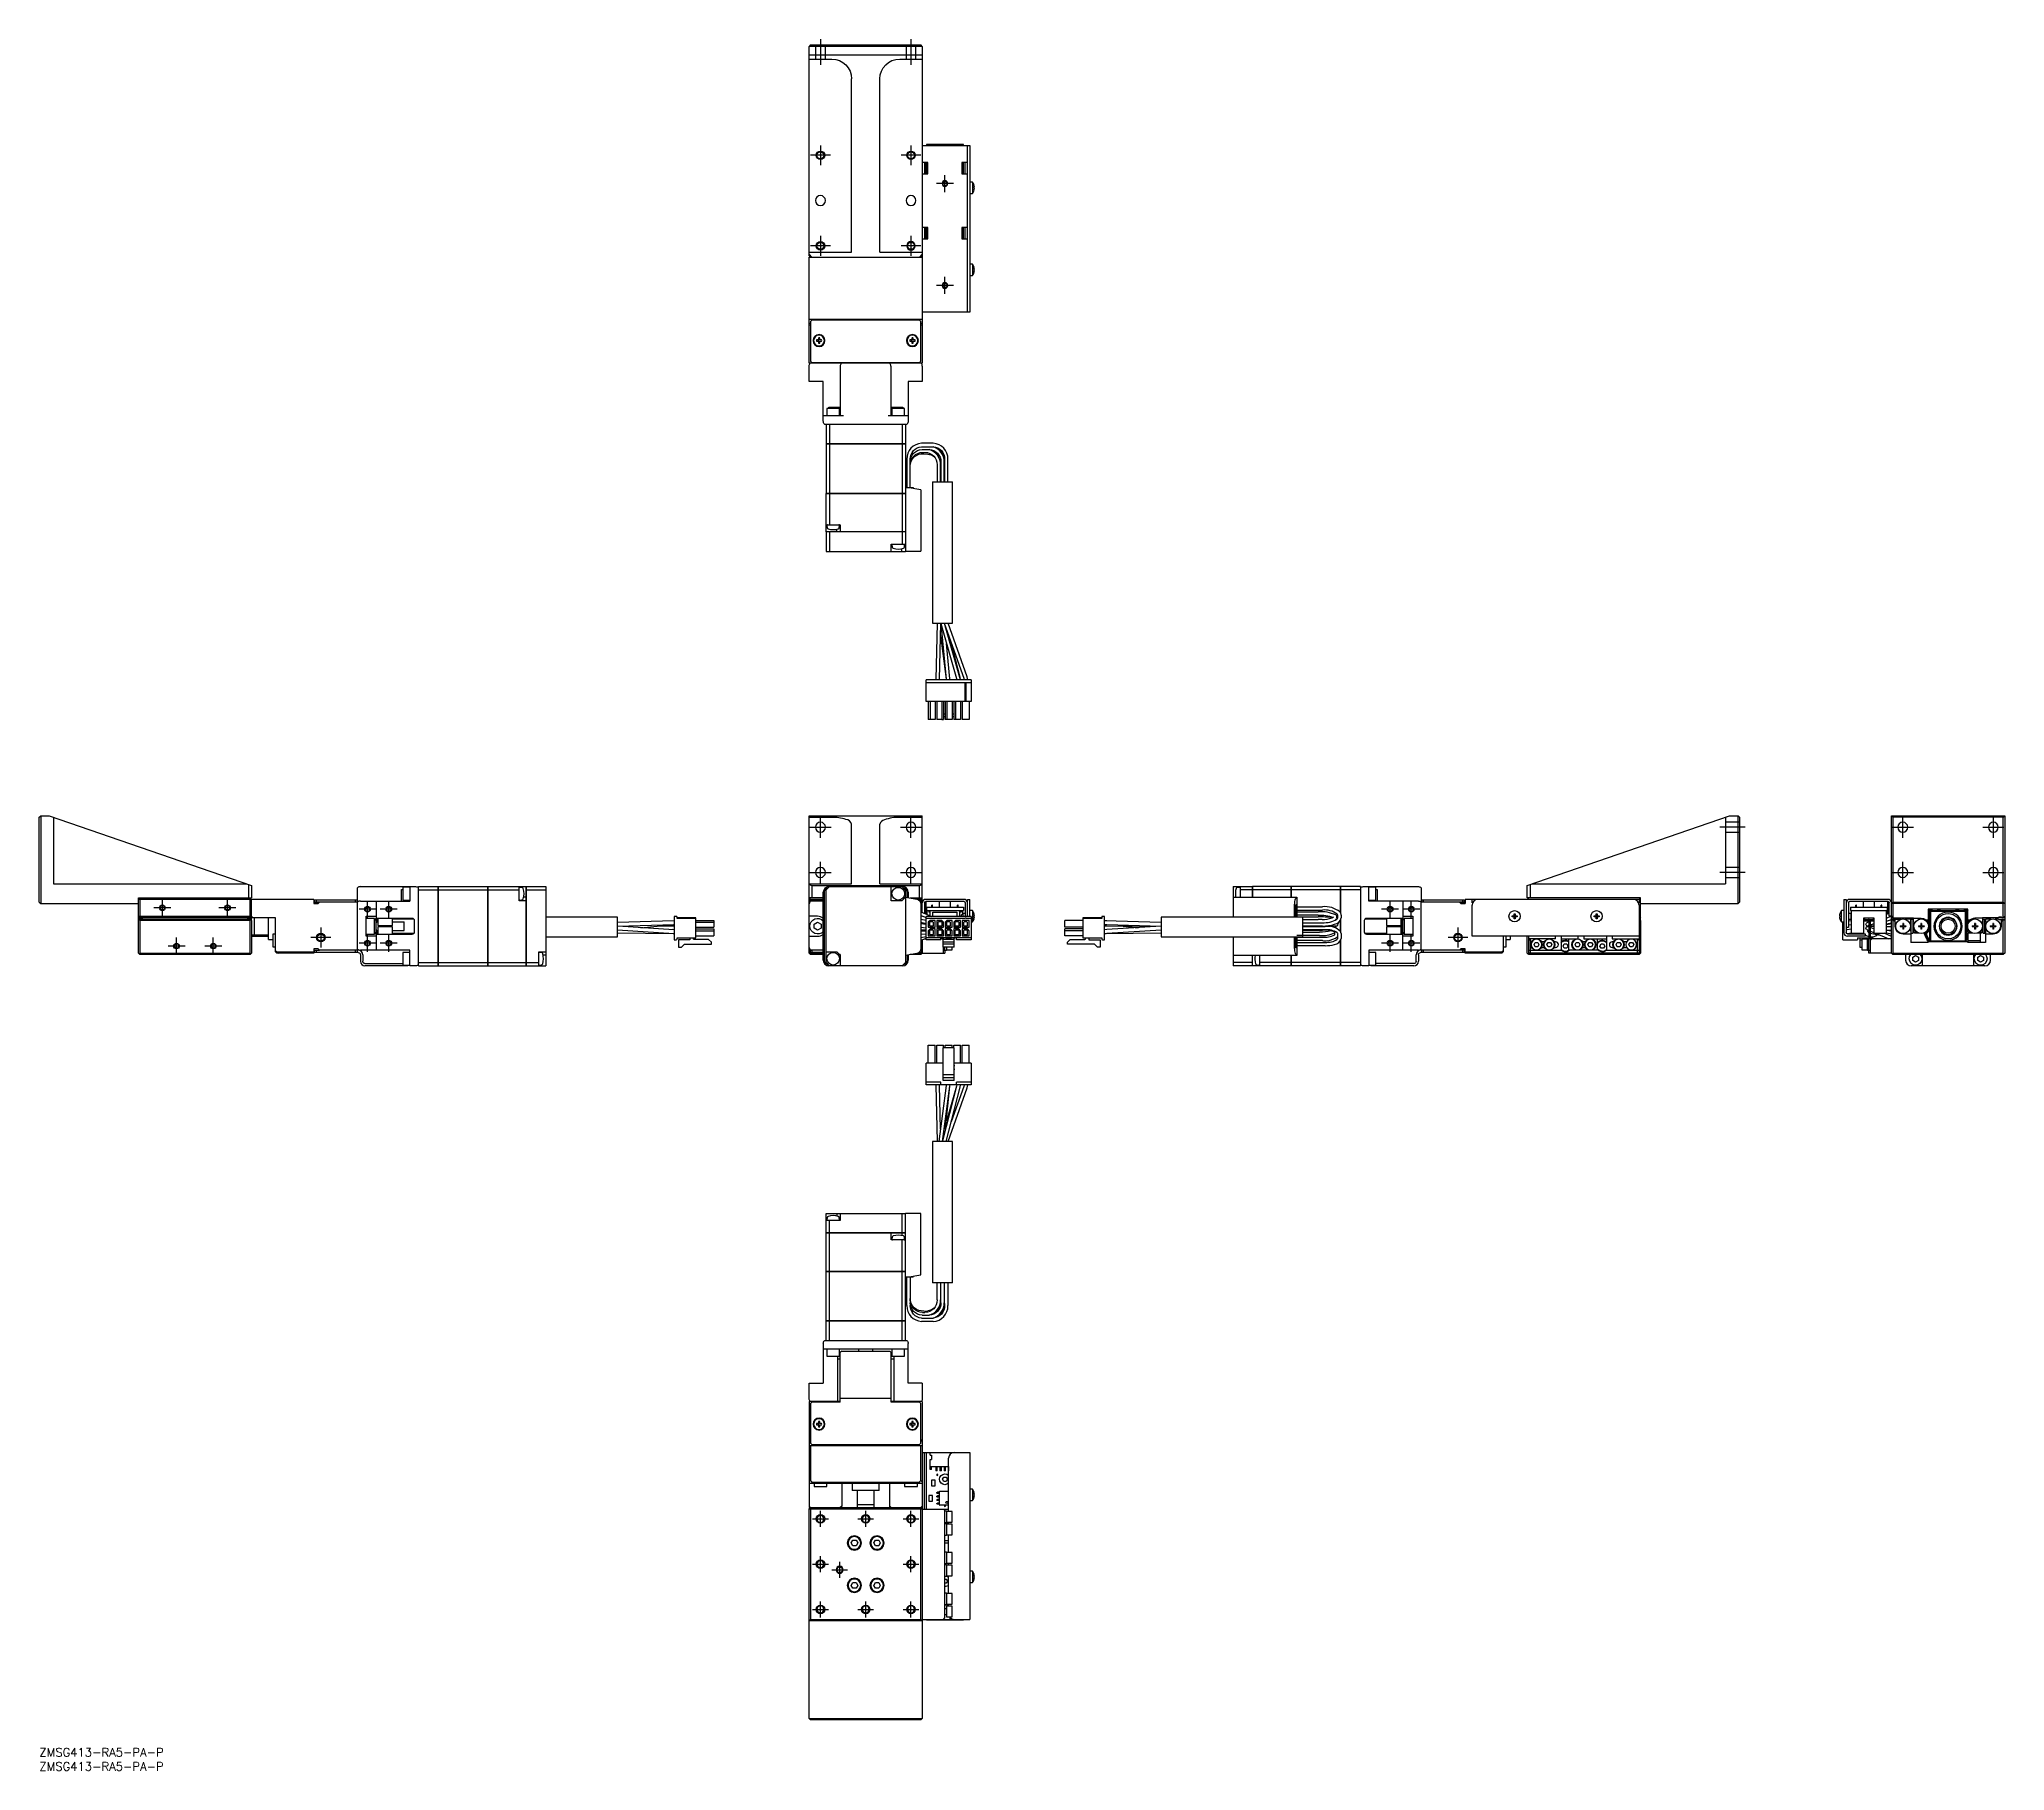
# Model space of a CAD drawing. Extents: x 0 to 695, y -8 to 604.
import ezdxf

# ---------------------------------------------------------------- set-up
doc = ezdxf.new("R2010")
doc.units = 0
doc.header["$LTSCALE"] = 0.5
doc.linetypes.add('CENTER', pattern=[50.8, 31.75, -6.35, 6.35, -6.35])
doc.linetypes.add('DASHED', pattern=[19.05, 12.7, -6.35])
for name, color, linetype in [('MSM_CENTER', 1, 'CENTER'), ('MSM_CONTINUOUS', 7, 'CONTINUOUS'), ('MSM_DASHED', 4, 'DASHED'), ('MSM_NARROW', 5, 'CONTINUOUS'), ('MSM_PART_NUMBER', 7, 'CONTINUOUS')]:
    doc.layers.add(name, color=color, linetype=linetype)
doc.styles.get("Standard").update_dxf_attribs({"font": 'txt.shx', "height": 1, "bigfont": 'bigfont.shx'})

msp = doc.modelspace()

# ---------------------------------------------------------------- texts
at = {"layer": 'MSM_PART_NUMBER'}
for p in [(0, -3), (0, -8)]:
    msp.add_text('ZMSG413-RA5-PA-P', height=3, dxfattribs=at).set_placement(p)

# ---------------------------------------------------------------- linework, layer by layer
at = {"layer": 'MSM_CENTER'}
for p, q in [((276.07, 603.99), (276.07, 594.99)), ((308.07, 603.99), (308.07, 594.99)), ((279.57, 562.99), (272.57, 562.99)), ((276.07, 566.49), (276.07, 559.49)), ((311.57, 562.99), (304.57, 562.99)), ((308.07, 566.49), (308.07, 559.49)), ((320.07, 549.99), (320.07, 555.99)), ((323.07, 552.99), (317.07, 552.99)), ((279.57, 530.99), (272.57, 530.99)), ((276.07, 534.49), (276.07, 527.49)), ((311.57, 530.99), (304.57, 530.99)), ((308.07, 534.49), (308.07, 527.49)), ((323.07, 516.99), (317.07, 516.99)), ((320.07, 513.99), (320.07, 519.99)), ((276.07, 321.74), (276.07, 329.24)), ((308.07, 321.74), (308.07, 329.24)), ((658.6, 321.74), (658.6, 329.24)), ((690.6, 321.74), (690.6, 329.24)), ((272.32, 325.49), (279.82, 325.49)), ((304.32, 325.49), (311.82, 325.49)), ((602.88, 325.49), (593.88, 325.49)), ((654.85, 325.49), (662.35, 325.49)), ((686.85, 325.49), (694.35, 325.49)), ((276.07, 305.74), (276.07, 313.24)), ((308.07, 305.74), (308.07, 313.24)), ((658.6, 305.74), (658.6, 313.24)), ((690.6, 305.74), (690.6, 313.24)), ((272.32, 309.49), (279.82, 309.49)), ((304.32, 309.49), (311.82, 309.49)), ((602.88, 309.49), (593.88, 309.49)), ((654.85, 309.49), (662.35, 309.49)), ((686.85, 309.49), (694.35, 309.49)), ((43.5, 293.99), (43.5, 299.99)), ((66.5, 293.99), (66.5, 299.99)), ((116, 293.49), (116, 299.49)), ((123.5, 293.49), (123.5, 299.49)), ((477.38, 293.49), (477.38, 299.49)), ((484.88, 293.49), (484.88, 299.49)), ((46.5, 296.99), (40.5, 296.99)), ((69.5, 296.99), (63.5, 296.99)), ((119, 296.49), (113, 296.49)), ((126.5, 296.49), (120.5, 296.49)), ((480.38, 296.49), (474.38, 296.49)), ((487.88, 296.49), (481.88, 296.49)), ((48.5, 280.49), (48.5, 286.49)), ((61.5, 280.49), (61.5, 286.49)), ((103, 286.49), (96, 286.49)), ((99.5, 289.99), (99.5, 282.99)), ((116, 281.49), (116, 287.49)), ((123.5, 281.49), (123.5, 287.49)), ((477.38, 281.49), (477.38, 287.49)), ((484.88, 281.49), (484.88, 287.49)), ((504.88, 286.49), (497.88, 286.49)), ((501.38, 289.99), (501.38, 282.99)), ((51.5, 283.49), (45.5, 283.49)), ((64.5, 283.49), (58.5, 283.49)), ((119, 284.49), (113, 284.49)), ((126.5, 284.49), (120.5, 284.49)), ((480.38, 284.49), (474.38, 284.49)), ((487.88, 284.49), (481.88, 284.49)), ((276.07, 78.2), (276.07, 83.8)), ((292.07, 78.2), (292.07, 83.8)), ((308.07, 78.2), (308.07, 83.8)), ((273.27, 81), (278.87, 81)), ((289.27, 81), (294.87, 81)), ((305.27, 81), (310.87, 81)), ((273.27, 65), (278.87, 65)), ((276.07, 62.2), (276.07, 67.8)), ((280.07, 63), (285.67, 63)), ((282.87, 60.2), (282.87, 65.8)), ((305.27, 65), (310.87, 65)), ((308.07, 62.2), (308.07, 67.8)), ((273.27, 49), (278.87, 49)), ((276.07, 46.2), (276.07, 51.8)), ((289.27, 49), (294.87, 49)), ((292.07, 46.2), (292.07, 51.8)), ((305.27, 49), (310.87, 49)), ((308.07, 46.2), (308.07, 51.8))]:
    msp.add_line(p, q, dxfattribs=at)
at = {"layer": 'MSM_CONTINUOUS'}
for p, q in [((272.57, 601.99), (272.07, 601.49)), ((272.07, 527.49), (272.07, 601.49)), ((312.07, 601.49), (272.07, 601.49)), ((272.07, 598.49), (312.07, 598.49)), ((272.57, 601.99), (311.57, 601.99)), ((312.07, 601.49), (311.57, 601.99)), ((312.07, 601.49), (312.07, 489.49)), ((272.07, 596.99), (280.07, 596.99)), ((304.07, 596.99), (312.07, 596.99)), ((287.07, 528.78), (287.07, 589.99)), ((297.07, 528.78), (297.07, 589.99)), ((312.07, 566.49), (328.87, 566.49)), ((313.57, 566.79), (313.57, 566.49)), ((326.57, 566.79), (313.57, 566.79)), ((326.57, 566.49), (326.57, 566.79)), ((328.07, 507.49), (328.07, 566.49)), ((328.87, 566.49), (328.87, 507.49)), ((314.07, 560.49), (312.07, 560.49)), ((312.07, 556.49), (314.07, 556.49)), ((312.87, 560.49), (312.87, 559.54)), ((312.87, 559.54), (312.87, 557.43)), ((312.87, 557.43), (312.87, 556.49)), ((313.37, 560.49), (313.37, 556.49)), ((313.57, 560.49), (313.57, 556.49)), ((314.07, 556.49), (314.07, 560.49)), ((326.07, 560.49), (326.07, 556.49)), ((328.07, 560.49), (326.07, 560.49)), ((326.07, 556.49), (328.07, 556.49)), ((326.57, 556.49), (326.57, 560.49)), ((327.27, 556.49), (327.27, 560.49)), ((329.77, 553.49), (328.87, 553.49)), ((328.87, 549.49), (329.77, 549.49)), ((329.77, 553.49), (329.77, 549.49)), ((330.34, 552.37), (330.35, 552.37)), ((330.34, 551.67), (330.46, 551.67)), ((330.34, 551.31), (330.34, 551.67)), ((330.46, 551.31), (330.34, 551.31)), ((330.35, 550.6), (330.34, 550.6)), ((314.07, 537.49), (312.07, 537.49)), ((312.87, 537.49), (312.87, 536.54)), ((312.87, 536.54), (312.87, 534.43)), ((313.37, 537.49), (313.37, 533.49)), ((313.57, 537.49), (313.57, 533.49)), ((314.07, 533.49), (314.07, 537.49)), ((328.07, 537.49), (326.07, 537.49)), ((326.07, 537.49), (326.07, 533.49)), ((326.57, 533.49), (326.57, 537.49)), ((327.27, 533.49), (327.27, 537.49)), ((272.07, 528.78), (287.07, 528.78)), ((272.07, 527.99), (273.07, 526.99)), ((297.07, 528.78), (312.07, 528.78)), ((311.07, 526.99), (312.07, 527.99)), ((312.07, 533.49), (314.07, 533.49)), ((312.87, 534.43), (312.87, 533.49)), ((326.07, 533.49), (328.07, 533.49)), ((272.32, 527.24), (272.07, 527.49)), ((272.07, 526.99), (312.07, 526.99)), ((272.07, 489.49), (272.07, 526.99)), ((272.32, 527.24), (272.57, 527.49)), ((272.57, 526.99), (272.32, 527.24)), ((311.57, 527.49), (311.82, 527.24)), ((311.82, 527.24), (311.57, 526.99)), ((312.07, 527.49), (311.82, 527.24)), ((329.77, 524.49), (328.87, 524.49)), ((329.77, 524.49), (329.77, 520.49)), ((330.34, 523.37), (330.35, 523.37)), ((330.34, 522.67), (330.46, 522.67)), ((330.34, 522.31), (330.34, 522.67)), ((330.46, 522.31), (330.34, 522.31)), ((330.35, 521.6), (330.34, 521.6)), ((328.87, 520.49), (329.77, 520.49)), ((328.87, 507.49), (312.07, 507.49)), ((312.07, 504.99), (272.07, 504.99)), ((272.57, 503.49), (272.07, 503.49)), ((272.57, 502.99), (272.07, 502.99)), ((273.07, 504.69), (272.57, 504.19)), ((272.57, 504.19), (272.57, 490.19)), ((311.07, 504.69), (273.07, 504.69)), ((277.57, 504.69), (277.57, 504.99)), ((278.32, 504.99), (278.32, 504.69)), ((283.82, 504.69), (283.82, 504.99)), ((287.27, 504.99), (287.07, 504.79)), ((297.07, 504.79), (287.07, 504.79)), ((287.07, 504.79), (287.07, 504.69)), ((297.07, 504.79), (296.87, 504.99)), ((297.07, 504.69), (297.07, 504.79)), ((300.32, 504.99), (300.32, 504.69)), ((305.82, 504.69), (305.82, 504.99)), ((306.57, 504.99), (306.57, 504.69)), ((311.57, 504.19), (311.07, 504.69)), ((311.57, 490.19), (311.57, 504.19)), ((312.07, 503.49), (311.57, 503.49)), ((312.07, 502.99), (311.57, 502.99)), ((275.33, 497.73), (274.65, 497.73)), ((274.65, 497.25), (275.33, 497.25)), ((275.33, 498.4), (275.33, 497.73)), ((275.33, 497.25), (275.33, 496.57)), ((275.81, 497.73), (275.81, 498.4)), ((276.49, 497.73), (275.81, 497.73)), ((275.81, 496.57), (275.81, 497.25)), ((275.81, 497.25), (276.49, 497.25)), ((308.33, 497.73), (307.65, 497.73)), ((307.65, 497.25), (308.33, 497.25)), ((308.33, 498.4), (308.33, 497.73)), ((308.33, 497.25), (308.33, 496.57)), ((308.81, 497.73), (308.81, 498.4)), ((309.49, 497.73), (308.81, 497.73)), ((308.81, 497.25), (309.49, 497.25)), ((308.81, 496.57), (308.81, 497.25)), ((312.07, 489.49), (272.07, 489.49)), ((272.07, 482.99), (272.07, 488.49)), ((272.57, 490.19), (273.07, 489.69)), ((273.07, 489.69), (311.07, 489.69)), ((277.57, 489.69), (277.57, 489.49)), ((282.07, 489.69), (282.07, 489.49)), ((283.07, 489.69), (283.07, 489.49)), ((283.17, 470.99), (283.17, 488.49)), ((284.57, 489.69), (284.57, 489.49)), ((299.57, 489.49), (299.57, 489.69)), ((300.97, 488.49), (300.97, 470.99)), ((301.07, 489.69), (301.07, 489.49)), ((302.07, 489.49), (302.07, 489.69)), ((306.57, 489.49), (306.57, 489.69)), ((311.07, 489.69), (311.57, 490.19)), ((312.07, 488.49), (312.07, 482.99)), ((277.07, 482.99), (272.07, 482.99)), ((277.07, 468.99), (277.07, 482.99)), ((307.07, 482.99), (307.07, 468.99)), ((312.07, 482.99), (307.07, 482.99)), ((282.82, 473.49), (278.32, 473.49)), ((278.32, 473.49), (278.32, 470.99)), ((278.99, 473.49), (278.99, 473.99)), ((278.99, 473.99), (283.17, 473.99)), ((282.82, 470.99), (282.82, 473.49)), ((300.97, 473.99), (305.15, 473.99)), ((305.82, 473.49), (301.32, 473.49)), ((301.32, 473.49), (301.32, 470.99)), ((305.15, 473.99), (305.15, 473.49)), ((305.82, 470.99), (305.82, 473.49)), ((277.07, 470.99), (284.17, 470.99)), ((277.46, 467.99), (306.69, 467.99)), ((278.07, 467.99), (278.07, 461)), ((279.23, 467.99), (279.23, 461)), ((299.97, 470.99), (307.07, 470.99)), ((304.92, 467.99), (304.92, 461)), ((306.07, 467.99), (306.07, 461)), ((278.07, 461), (306.07, 461)), ((278.07, 460.99), (278.07, 443.5)), ((306.07, 460.99), (278.07, 460.99)), ((278.08, 460.99), (278.08, 461)), ((279.23, 460.99), (279.23, 443.5)), ((279.24, 460.99), (279.24, 461)), ((304.91, 460.99), (304.91, 461)), ((304.92, 460.99), (304.92, 443.5)), ((306.06, 460.99), (306.06, 461)), ((306.07, 460.99), (306.07, 422.99)), ((315.92, 461.19), (311.83, 461.19)), ((311.83, 459.99), (315.92, 459.99)), ((311.98, 458.99), (314.46, 458.99)), ((315.92, 459.97), (315.88, 459.99)), ((306.62, 455.59), (306.62, 445.59)), ((307.82, 445.59), (307.82, 455.59)), ((312.13, 457.99), (313.01, 457.99)), ((312.59, 457.51), (313.97, 457.39)), ((317.32, 453.59), (317.32, 447.59)), ((318.47, 455.3), (318.46, 455.32)), ((318.46, 455.32), (318.47, 455.3)), ((318.52, 454.59), (318.47, 455.3)), ((318.47, 455.3), (318.62, 454.09)), ((318.52, 447.59), (318.52, 454.59)), ((318.62, 454.59), (318.62, 447.59)), ((319.82, 447.59), (319.82, 454.59)), ((319.92, 455.59), (319.92, 447.59)), ((321.12, 447.59), (321.12, 455.59)), ((306.07, 445.59), (308.87, 445.59)), ((311.57, 444.72), (306.67, 445.59)), ((308.87, 445.59), (308.87, 445.2)), ((311.57, 444.72), (311.57, 423.09)), ((315.72, 447.59), (322.72, 447.59)), ((315.72, 447.59), (315.72, 397.59)), ((322.72, 397.59), (322.72, 447.59)), ((278.07, 443.5), (306.07, 443.5)), ((306.07, 443.49), (278.07, 443.49)), ((278.07, 429.89), (278.07, 443.49)), ((278.08, 443.49), (278.08, 443.5)), ((279.23, 443.49), (279.23, 432.39)), ((279.24, 443.49), (279.24, 443.5)), ((304.91, 443.49), (304.91, 443.5)), ((304.92, 443.49), (304.92, 429.89)), ((306.06, 443.49), (306.06, 443.5)), ((278.07, 432.39), (283.07, 432.39)), ((278.34, 432.17), (278.41, 431.4)), ((281.82, 429.89), (281.82, 430.82)), ((282.74, 431.4), (282.8, 432.17)), ((283.07, 432.39), (283.07, 429.89)), ((306.07, 429.89), (278.07, 429.89)), ((278.07, 429.88), (278.07, 422.99)), ((306.07, 429.88), (278.07, 429.88)), ((278.08, 429.89), (278.08, 429.88)), ((279.23, 429.88), (279.23, 422.99)), ((279.24, 429.89), (279.24, 429.88)), ((301.07, 425.49), (306.07, 425.49)), ((301.07, 422.99), (301.07, 425.49)), ((301.34, 425.28), (301.41, 424.51)), ((304.82, 422.99), (304.82, 423.93)), ((304.91, 429.89), (304.91, 429.88)), ((304.92, 429.88), (304.92, 425.49)), ((305.74, 424.51), (305.8, 425.28)), ((306.06, 429.89), (306.06, 429.88)), ((278.07, 422.99), (306.07, 422.99)), ((306.07, 423.09), (311.57, 423.09)), ((315.72, 397.59), (322.72, 397.59)), ((317.27, 397.59), (316.88, 377.69)), ((318.18, 377.67), (318.57, 397.59)), ((318.57, 397.5), (324.11, 378.08)), ((318.58, 397.46), (320.54, 377.86)), ((319.83, 397.59), (326.72, 378.18)), ((325.36, 378.44), (320.17, 396.65)), ((327.95, 378.62), (321.21, 397.59)), ((318.49, 393.28), (320.54, 377.83)), ((321.84, 377.99), (320.6, 390.4)), ((325.4, 378.35), (322.29, 390.66)), ((329.32, 377.59), (313.47, 377.59)), ((313.47, 369.94), (313.47, 377.59)), ((329.32, 376.57), (313.47, 376.57)), ((316.88, 377.69), (316.87, 377.59)), ((318.17, 377.59), (318.18, 377.74)), ((318.17, 377.59), (318.18, 377.67)), ((320.54, 377.86), (320.56, 377.59)), ((321.87, 377.59), (321.84, 377.99)), ((324.11, 378.08), (324.22, 377.59)), ((325.53, 377.59), (325.36, 378.44)), ((325.54, 377.59), (325.4, 378.35)), ((326.72, 378.19), (326.89, 377.59)), ((326.72, 378.18), (326.89, 377.59)), ((327.24, 369.94), (327.24, 376.57)), ((327.54, 369.94), (327.54, 376.57)), ((328.21, 377.59), (327.95, 378.62)), ((329.32, 377.59), (329.32, 369.94)), ((329.32, 369.94), (313.47, 369.94)), ((314.19, 369.94), (314.19, 363.59)), ((314.79, 369.94), (314.79, 363.59)), ((316.59, 369.94), (316.59, 363.59)), ((317.19, 369.94), (317.19, 363.59)), ((318.99, 369.94), (318.99, 363.59)), ((319.59, 369.94), (319.59, 363.59)), ((320.19, 369.94), (320.19, 363.59)), ((320.79, 369.94), (320.79, 363.59)), ((322.59, 369.94), (322.59, 363.59)), ((323.19, 369.94), (323.19, 363.59)), ((323.79, 369.94), (323.79, 363.59)), ((325.59, 369.94), (325.59, 363.59)), ((326.19, 369.94), (326.19, 363.59)), ((328.59, 369.94), (328.59, 363.59)), ((314.79, 363.59), (314.19, 363.59)), ((316.59, 363.59), (314.79, 363.59)), ((318.99, 363.59), (317.19, 363.59)), ((318.99, 363.59), (319.59, 363.59)), ((320.19, 365.48), (319.59, 365.48)), ((320.19, 364.48), (319.59, 364.48)), ((320.79, 363.59), (320.19, 363.59)), ((322.59, 363.59), (320.79, 363.59)), ((323.19, 365.48), (322.59, 365.48)), ((323.19, 364.48), (322.59, 364.48)), ((323.79, 363.59), (323.19, 363.59)), ((325.59, 363.59), (323.79, 363.59)), ((328.59, 363.59), (326.19, 363.59)), ((0, 328.99), (0.5, 329.49)), ((0, 298.99), (0, 328.99)), ((0.5, 329.49), (0.5, 298.49)), ((0.5, 329.49), (3.5, 329.49)), ((3.5, 329.49), (75, 304.87)), ((5, 328.98), (5, 305.49)), ((272.07, 280.99), (272.07, 329.49)), ((272.07, 329.49), (312.07, 329.49)), ((272.07, 328.98), (280.07, 328.98)), ((287.07, 305.49), (287.07, 326.57)), ((297.07, 305.49), (297.07, 326.57)), ((304.07, 328.98), (312.07, 328.98)), ((312.07, 295.38), (312.07, 329.49)), ((525.88, 304.87), (597.38, 329.49)), ((595.88, 328.98), (595.88, 305.49)), ((597.38, 329.49), (600.38, 329.49)), ((600.38, 298.49), (600.38, 329.49)), ((600.38, 329.49), (600.88, 328.99)), ((600.88, 328.99), (600.88, 298.99)), ((654.6, 280.99), (654.6, 329.49)), ((654.6, 329.49), (655.1, 328.99)), ((654.6, 329.49), (694.6, 329.49)), ((655.1, 328.99), (655.1, 298.99)), ((694.1, 328.99), (655.1, 328.99)), ((694.1, 328.99), (694.6, 329.49)), ((694.1, 298.99), (694.1, 328.99)), ((694.6, 329.49), (694.6, 280.99)), ((0, 298.99), (0.5, 298.49)), ((5, 305.49), (73.2, 305.49)), ((35, 292.79), (35, 300.49)), ((35, 300.49), (75, 300.49)), ((35.25, 300.24), (35, 299.99)), ((35.5, 300.49), (35.25, 300.24)), ((35.5, 299.99), (35.25, 300.24)), ((74.5, 299.99), (35.5, 299.99)), ((35.5, 299.99), (35.5, 293.99)), ((74, 300.49), (74, 305.22)), ((74.75, 300.24), (74.5, 300.49)), ((74.75, 300.24), (74.5, 299.99)), ((74.5, 293.99), (74.5, 299.99)), ((75, 299.99), (74.75, 300.24)), ((75, 304.87), (75, 300.49)), ((97, 299.99), (75, 299.99)), ((75, 292.79), (75, 299.99)), ((97, 299.99), (97, 298.49)), ((98.75, 298.74), (97, 298.74)), ((97.3, 298.99), (97.3, 299.79)), ((97.3, 299.79), (112.3, 299.79)), ((112.5, 298.99), (97.3, 298.99)), ((97.8, 299.79), (97.8, 298.99)), ((99, 298.99), (98.5, 298.49)), ((111.8, 298.99), (111.8, 299.79)), ((112.3, 299.79), (112.3, 298.99)), ((112.5, 299.01), (112.5, 304.11)), ((112.5, 281.99), (112.5, 298.99)), ((113.5, 304.49), (133, 304.49)), ((113.5, 299.39), (131, 299.39)), ((119, 299.39), (119, 293.36)), ((128, 303.44), (128.5, 303.44)), ((128, 299.39), (128, 303.44)), ((128.5, 304.24), (128.5, 299.74)), ((131, 304.24), (128.5, 304.24)), ((128.5, 299.74), (131, 299.74)), ((131, 304.49), (131, 299.39)), ((134, 304.49), (140.99, 304.49)), ((134, 276.49), (134, 304.49)), ((134, 303.34), (140.99, 303.34)), ((140.99, 276.49), (140.99, 304.49)), ((141, 304.48), (140.99, 304.48)), ((141, 303.33), (140.99, 303.33)), ((141, 304.49), (158.49, 304.49)), ((141, 304.49), (141, 276.49)), ((141, 303.34), (158.49, 303.34)), ((158.49, 276.49), (158.49, 304.49)), ((158.5, 304.48), (158.49, 304.48)), ((158.5, 303.33), (158.49, 303.33)), ((158.5, 304.49), (172.1, 304.49)), ((158.5, 304.49), (158.5, 276.49)), ((158.5, 303.34), (169.6, 303.34)), ((169.6, 299.49), (169.6, 304.49)), ((172.1, 299.49), (169.6, 299.49)), ((170.59, 304.16), (169.82, 304.22)), ((169.82, 299.76), (170.59, 299.83)), ((172.1, 300.74), (171.17, 300.74)), ((172.1, 276.49), (172.1, 304.49)), ((172.1, 304.48), (172.11, 304.48)), ((172.1, 303.33), (172.11, 303.33)), ((172.11, 304.49), (179, 304.49)), ((172.11, 304.49), (172.11, 276.49)), ((172.11, 303.34), (179, 303.34)), ((179, 304.49), (179, 276.49)), ((272.07, 305.49), (287.07, 305.49)), ((272.07, 305.22), (273.07, 304.87)), ((277.07, 300.49), (272.07, 300.49)), ((272.32, 300.24), (272.07, 299.99)), ((277.07, 299.99), (272.07, 299.99)), ((272.27, 298.99), (272.07, 298.99)), ((272.32, 300.24), (272.57, 300.49)), ((272.57, 299.99), (272.32, 300.24)), ((272.57, 299.26), (272.57, 299.79)), ((272.57, 299.79), (277.07, 299.79)), ((273.07, 304.87), (273.07, 300.49)), ((273.07, 304.87), (311.07, 304.87)), ((273.07, 299.79), (273.07, 299.39)), ((277.07, 299.39), (273.07, 299.39)), ((277.07, 278.49), (277.07, 302.49)), ((277.46, 278.49), (277.46, 302.49)), ((278.07, 277.65), (278.07, 303.34)), ((279.07, 304.49), (305.07, 304.49)), ((297.07, 305.49), (312.07, 305.49)), ((301.07, 299.49), (301.07, 304.49)), ((304.82, 299.49), (301.07, 299.49)), ((306.07, 303.34), (306.07, 277.65)), ((306.07, 300.79), (310.09, 300.09)), ((306.69, 302.49), (306.69, 300.68)), ((307.07, 302.49), (307.07, 300.62)), ((307.78, 300.49), (312.07, 300.49)), ((312.07, 299.99), (310.42, 299.99)), ((310.8, 299.79), (311.57, 299.79)), ((311.07, 304.87), (312.07, 305.22)), ((311.07, 300.49), (311.07, 304.87)), ((311.07, 299.56), (311.07, 299.79)), ((311.57, 300.49), (311.82, 300.24)), ((311.82, 300.24), (311.57, 299.99)), ((311.57, 299.79), (311.57, 299.26)), ((312.07, 299.99), (311.82, 300.24)), ((312.07, 298.99), (311.87, 298.99)), ((312.87, 298.79), (312.87, 295.04)), ((313.37, 298.99), (312.93, 298.99)), ((326.87, 299.99), (313.27, 299.99)), ((326.87, 299.19), (313.27, 299.19)), ((313.37, 298.99), (313.37, 294.99)), ((318.07, 299.19), (318.07, 297.19)), ((322.07, 297.19), (322.07, 299.19)), ((327.27, 298.79), (327.27, 293.96)), ((328.07, 299.99), (328.87, 299.99)), ((328.07, 293.96), (328.07, 299.99)), ((328.87, 293.96), (328.87, 299.99)), ((421.88, 304.49), (421.88, 293.73)), ((421.88, 304.49), (428.77, 304.49)), ((421.98, 300.74), (421.88, 300.74)), ((421.98, 300.79), (421.98, 293.73)), ((421.98, 300.79), (444.48, 300.79)), ((424.17, 304.22), (423.41, 304.16)), ((424.38, 304.49), (424.38, 300.79)), ((428.77, 303.34), (424.38, 303.34)), ((428.77, 300.79), (428.77, 304.49)), ((428.78, 304.48), (428.77, 304.48)), ((428.78, 303.33), (428.77, 303.33)), ((428.78, 304.49), (428.78, 300.79)), ((442.38, 304.49), (428.78, 304.49)), ((442.38, 303.34), (428.78, 303.34)), ((442.38, 300.79), (442.38, 304.49)), ((442.38, 304.48), (442.39, 304.48)), ((442.38, 303.33), (442.39, 303.33)), ((442.39, 304.49), (442.39, 300.79)), ((459.88, 304.49), (442.39, 304.49)), ((459.88, 303.34), (442.39, 303.34)), ((443.88, 300.09), (444.48, 300.69)), ((444.48, 300.79), (444.48, 293.73)), ((459.88, 304.49), (459.88, 295.22)), ((459.88, 304.48), (459.89, 304.48)), ((459.88, 303.33), (459.89, 303.33)), ((466.88, 304.49), (459.89, 304.49)), ((459.89, 295.2), (459.89, 304.49)), ((466.88, 303.34), (459.89, 303.34)), ((466.88, 304.49), (466.88, 276.49)), ((467.88, 304.49), (487.38, 304.49)), ((469.88, 299.39), (469.88, 304.49)), ((472.38, 304.24), (469.88, 304.24)), ((469.88, 299.74), (472.38, 299.74)), ((487.38, 299.39), (469.88, 299.39)), ((472.38, 299.74), (472.38, 304.24)), ((472.38, 303.44), (472.88, 303.44)), ((472.88, 303.44), (472.88, 299.39)), ((481.88, 299.39), (481.88, 293.36)), ((488.38, 304.11), (488.38, 299.01)), ((488.38, 281.99), (488.38, 298.99)), ((503.58, 298.99), (488.38, 298.99)), ((488.58, 298.99), (488.58, 299.79)), ((488.58, 299.79), (503.58, 299.79)), ((489.08, 299.79), (489.08, 298.99)), ((502.38, 298.49), (501.88, 298.99)), ((503.88, 298.74), (502.13, 298.74)), ((503.08, 298.99), (503.08, 299.79)), ((503.58, 299.79), (503.58, 298.99)), ((503.88, 299.99), (503.88, 298.49)), ((565.38, 299.99), (503.88, 299.99)), ((506.38, 298.79), (506.38, 299.99)), ((506.38, 298.79), (506.55, 298.79)), ((525.88, 300.49), (525.88, 304.87)), ((565.88, 300.49), (525.88, 300.49)), ((526.13, 300.24), (525.88, 299.99)), ((526.38, 300.49), (526.13, 300.24)), ((526.38, 299.99), (526.13, 300.24)), ((526.88, 305.22), (526.88, 300.49)), ((527.68, 305.49), (595.88, 305.49)), ((565.38, 298.79), (565.21, 298.79)), ((565.63, 300.24), (565.38, 300.49)), ((565.63, 300.24), (565.38, 299.99)), ((565.38, 299.99), (565.38, 298.79)), ((565.88, 299.99), (565.63, 300.24)), ((565.88, 292.79), (565.88, 300.49)), ((600.38, 298.49), (600.88, 298.99)), ((637.8, 299.99), (638.6, 299.99)), ((637.8, 299.99), (637.8, 288.19)), ((638.6, 299.99), (638.6, 288.29)), ((639.4, 298.79), (639.4, 289.99)), ((653.4, 299.99), (639.8, 299.99)), ((653.4, 299.19), (639.8, 299.19)), ((644.6, 299.19), (644.6, 297.19)), ((648.6, 297.19), (648.6, 299.19)), ((653.3, 294.99), (653.3, 298.99)), ((653.75, 298.99), (653.3, 298.99)), ((653.8, 293.99), (653.8, 298.79)), ((654.6, 298.49), (655.1, 298.99)), ((655.1, 298.99), (694.1, 298.99)), ((694.1, 298.99), (694.6, 298.49)), ((0.5, 298.49), (35, 298.49)), ((35, 293.49), (35.5, 293.99)), ((83.5, 293.49), (35, 293.49)), ((35, 293.29), (36.4, 293.29)), ((35.1, 292.69), (35, 292.79)), ((35.25, 292.74), (35, 292.49)), ((35, 280.99), (35, 292.49)), ((35.1, 292.59), (35.1, 292.79)), ((35.5, 292.99), (35.25, 292.74)), ((35.5, 292.49), (35.25, 292.74)), ((36.1, 293.09), (35.4, 293.09)), ((35.5, 293.99), (74.5, 293.99)), ((35.5, 292.99), (74.5, 292.99)), ((74.5, 292.49), (35.5, 292.49)), ((35.5, 292.49), (35.5, 280.99)), ((36.4, 293.29), (36.4, 292.99)), ((75, 293.29), (73.6, 293.29)), ((73.6, 293.29), (73.6, 292.99)), ((74.6, 293.09), (73.9, 293.09)), ((74.5, 293.99), (75, 293.49)), ((75, 292.49), (74.5, 292.99)), ((74.75, 292.74), (74.5, 292.49)), ((74.5, 280.99), (74.5, 292.49)), ((74.9, 292.79), (74.9, 292.59)), ((75, 292.79), (74.9, 292.69)), ((75.5, 293.49), (75, 293.99)), ((75, 292.49), (75, 280.99)), ((76, 287.49), (76, 293.49)), ((81, 285.74), (81, 293.49)), ((83.5, 281.49), (83.5, 293.49)), ((97, 298.49), (98.5, 298.49)), ((115.5, 293.99), (119, 293.99)), ((115.5, 286.99), (115.5, 293.99)), ((118.5, 293.24), (115.5, 293.24)), ((118.5, 287.74), (118.5, 293.24)), ((119, 293.36), (119.09, 293.36)), ((119.01, 293.34), (119.09, 293.36)), ((119.1, 287.62), (119.1, 293.37)), ((119.3, 292.99), (119.1, 292.79)), ((119.1, 291.63), (119.3, 291.99)), ((119.3, 293.39), (131.7, 293.39)), ((119.3, 292.99), (119.3, 291.99)), ((119.6, 292.99), (119.3, 292.99)), ((119.3, 291.99), (119.6, 291.99)), ((119.6, 293.39), (119.6, 290.74)), ((124.8, 290.74), (124.8, 293.39)), ((132.39, 292.99), (124.8, 292.99)), ((124.8, 291.99), (129, 291.99)), ((129, 288.99), (129, 291.99)), ((132.5, 292.59), (132.5, 288.39)), ((204.4, 293.73), (179, 293.73)), ((204.4, 286.73), (204.4, 293.73)), ((224.28, 292.44), (204.4, 291.79)), ((224.4, 292.44), (224.28, 292.44)), ((224.4, 293.96), (224.4, 285.68)), ((225.12, 293.96), (224.4, 293.96)), ((225.42, 293.25), (225.42, 293.66)), ((232.05, 293.5), (225.42, 293.5)), ((232.05, 293.25), (225.42, 293.25)), ((232.05, 286.39), (232.05, 293.5)), ((232.05, 292.52), (238.4, 292.52)), ((232.05, 291.92), (238.4, 291.92)), ((238.4, 292.52), (238.4, 290.12)), ((275.07, 293.99), (272.07, 293.99)), ((273.82, 291.21), (275.07, 291.94)), ((275.07, 291.94), (276.32, 291.21)), ((311.57, 298.31), (311.57, 282.67)), ((311.57, 295.6), (315.42, 293.96)), ((311.57, 294.23), (313.47, 293.62)), ((311.57, 292.97), (313.47, 292.61)), ((313.47, 291.38), (311.57, 291.75)), ((311.59, 294.29), (312.21, 294.02)), ((312.07, 294.07), (312.07, 294.08)), ((313, 294.99), (313.37, 294.99)), ((329.32, 293.96), (313.47, 293.96)), ((313.47, 285.68), (313.47, 293.96)), ((327.24, 293.25), (313.47, 293.25)), ((313.57, 297.19), (313.57, 295.99)), ((313.57, 297.19), (326.57, 297.19)), ((313.57, 295.99), (326.57, 295.99)), ((313.82, 294.64), (313.82, 295.99)), ((314.79, 292.52), (314.19, 291.92)), ((314.19, 291.92), (314.19, 290.12)), ((314.37, 295.99), (314.37, 295.44)), ((314.82, 295.44), (314.37, 295.44)), ((314.86, 292.07), (314.61, 291.82)), ((314.61, 291.82), (314.61, 290.57)), ((316.59, 292.52), (314.79, 292.52)), ((314.82, 294.22), (314.82, 295.99)), ((315.83, 292.07), (314.86, 292.07)), ((315.45, 297.19), (315.45, 297.99)), ((315.7, 297.99), (315.45, 297.99)), ((315.7, 297.19), (315.7, 297.99)), ((315.82, 295.49), (324.32, 295.49)), ((315.82, 293.96), (315.82, 295.49)), ((316.08, 291.82), (315.83, 292.07)), ((316.08, 290.57), (316.08, 291.82)), ((316.59, 290.12), (316.59, 292.52)), ((317.19, 292.52), (317.19, 290.12)), ((318.99, 292.52), (317.19, 292.52)), ((317.86, 292.07), (317.61, 291.82)), ((317.61, 291.82), (317.61, 290.57)), ((318.83, 292.07), (317.86, 292.07)), ((319.08, 291.82), (318.83, 292.07)), ((318.99, 292.52), (319.59, 291.92)), ((319.08, 290.57), (319.08, 291.82)), ((319.59, 290.12), (319.59, 291.92)), ((320.79, 292.52), (320.19, 291.92)), ((320.19, 291.92), (320.19, 290.12)), ((320.86, 292.07), (320.61, 291.82)), ((320.61, 291.82), (320.61, 290.57)), ((322.59, 292.52), (320.79, 292.52)), ((321.83, 292.07), (320.86, 292.07)), ((322.08, 291.82), (321.83, 292.07)), ((322.08, 290.57), (322.08, 291.82)), ((322.59, 290.12), (322.59, 292.52)), ((323.79, 292.52), (323.19, 291.92)), ((323.19, 291.92), (323.19, 290.12)), ((323.86, 292.07), (323.61, 291.82)), ((323.61, 291.82), (323.61, 290.57)), ((325.59, 292.52), (323.79, 292.52)), ((324.83, 292.07), (323.86, 292.07)), ((324.32, 295.49), (324.32, 293.96)), ((324.7, 297.99), (324.45, 297.99)), ((324.45, 297.19), (324.45, 297.99)), ((324.7, 297.19), (324.7, 297.99)), ((325.08, 291.82), (324.83, 292.07)), ((325.08, 290.57), (325.08, 291.82)), ((325.32, 293.96), (325.32, 295.99)), ((325.78, 295.44), (325.32, 295.44)), ((325.59, 290.12), (325.59, 292.52)), ((325.78, 295.99), (325.78, 295.44)), ((326.17, 294.79), (325.87, 294.49)), ((325.87, 293.96), (325.87, 294.49)), ((326.37, 294.99), (326.17, 294.79)), ((326.19, 292.52), (326.19, 290.12)), ((328.59, 292.52), (326.19, 292.52)), ((326.32, 295.99), (326.32, 294.94)), ((326.37, 294.99), (326.37, 293.96)), ((327.27, 294.99), (326.37, 294.99)), ((326.57, 297.19), (326.57, 295.99)), ((326.86, 292.07), (326.61, 291.82)), ((326.61, 291.82), (326.61, 290.57)), ((327.83, 292.07), (326.86, 292.07)), ((327.24, 293.25), (327.24, 293.35)), ((327.54, 293.35), (327.54, 293.25)), ((329.32, 293.25), (327.54, 293.25)), ((328.08, 291.82), (327.83, 292.07)), ((328.08, 290.57), (328.08, 291.82)), ((328.59, 290.12), (328.59, 292.52)), ((329.77, 295.99), (328.87, 295.99)), ((329.32, 293.96), (329.32, 285.68)), ((329.32, 291.99), (329.77, 291.99)), ((329.77, 295.99), (329.77, 291.99)), ((330.34, 294.88), (330.35, 294.88)), ((330.34, 293.81), (330.34, 294.17)), ((330.34, 294.17), (330.46, 294.17)), ((330.46, 293.81), (330.34, 293.81)), ((330.35, 293.1), (330.34, 293.11)), ((368.83, 292.52), (362.48, 292.52)), ((362.48, 290.12), (362.48, 292.52)), ((368.83, 293.5), (368.83, 286.39)), ((375.46, 293.5), (368.83, 293.5)), ((375.46, 293.25), (368.83, 293.25)), ((375.46, 293.66), (375.46, 293.25)), ((376.48, 293.96), (375.76, 293.96)), ((376.48, 285.68), (376.48, 293.96)), ((376.6, 292.44), (376.48, 292.44)), ((377.32, 292.41), (376.48, 292.43)), ((396.48, 291.79), (376.6, 292.44)), ((396.48, 293.73), (396.48, 286.73)), ((446.48, 293.73), (396.48, 293.73)), ((443.62, 293.73), (443.62, 298.31)), ((444.09, 293.73), (444.09, 298.09)), ((444.48, 298.09), (444.09, 298.09)), ((444.48, 297.39), (453.48, 297.39)), ((444.48, 296.19), (453.48, 296.19)), ((444.48, 295.59), (452, 295.59)), ((452, 294.39), (444.48, 294.39)), ((446.48, 293.79), (452.02, 293.79)), ((446.48, 293.73), (446.48, 286.73)), ((446.48, 292.84), (451.93, 292.84)), ((446.48, 291.74), (453.48, 291.74)), ((451.9, 292.84), (451.94, 292.84)), ((457.36, 293.66), (457.42, 293.82)), ((458.55, 293.41), (458.47, 293.21)), ((458.56, 293.45), (458.55, 293.41)), ((458.88, 293.47), (458.88, 294.45)), ((459.88, 292.82), (459.88, 288.61)), ((459.89, 288.6), (459.89, 292.84)), ((460.08, 294.45), (460.08, 293.49)), ((468.38, 288.39), (468.38, 292.59)), ((476.08, 292.99), (468.49, 292.99)), ((469.18, 293.39), (481.58, 293.39)), ((476.08, 293.39), (476.08, 290.74)), ((481.28, 290.74), (481.28, 293.39)), ((481.58, 292.99), (481.28, 292.99)), ((481.58, 287.99), (481.58, 292.99)), ((481.78, 292.79), (481.58, 292.99)), ((481.78, 293.37), (481.78, 287.62)), ((481.79, 293.36), (481.88, 293.34)), ((481.88, 293.36), (481.79, 293.36)), ((481.88, 293.99), (485.38, 293.99)), ((482.38, 293.24), (482.38, 287.74)), ((485.38, 293.24), (482.38, 293.24)), ((485.38, 293.99), (485.38, 286.99)), ((502.38, 298.49), (503.88, 298.49)), ((506.38, 286.99), (506.38, 297.99)), ((520.5, 293.81), (520.5, 294.17)), ((520.5, 294.17), (521.2, 294.17)), ((521.2, 293.81), (520.5, 293.81)), ((521.2, 294.88), (521.56, 294.88)), ((521.2, 294.17), (521.2, 294.88)), ((521.21, 294.16), (521.2, 294.17)), ((521.21, 293.82), (521.2, 293.81)), ((521.2, 293.11), (521.2, 293.81)), ((521.56, 293.11), (521.2, 293.11)), ((521.21, 294.16), (521.55, 294.16)), ((521.21, 293.82), (521.21, 294.16)), ((521.55, 293.82), (521.21, 293.82)), ((521.55, 294.16), (521.56, 294.17)), ((521.55, 294.16), (521.55, 293.82)), ((521.55, 293.82), (521.56, 293.81)), ((521.56, 294.88), (521.56, 294.17)), ((521.56, 294.17), (522.27, 294.17)), ((521.56, 293.81), (521.56, 293.11)), ((522.27, 293.81), (521.56, 293.81)), ((522.27, 294.17), (522.27, 293.81)), ((549.5, 293.81), (549.5, 294.17)), ((549.5, 294.17), (550.2, 294.17)), ((550.2, 293.81), (549.5, 293.81)), ((550.2, 294.88), (550.56, 294.88)), ((550.2, 294.17), (550.2, 294.88)), ((550.21, 294.16), (550.2, 294.17)), ((550.21, 293.82), (550.2, 293.81)), ((550.2, 293.11), (550.2, 293.81)), ((550.56, 293.11), (550.2, 293.11)), ((550.21, 294.16), (550.55, 294.16)), ((550.21, 293.82), (550.21, 294.16)), ((550.55, 293.82), (550.21, 293.82)), ((550.55, 294.16), (550.56, 294.17)), ((550.55, 294.16), (550.55, 293.82)), ((550.55, 293.82), (550.56, 293.81)), ((550.56, 294.88), (550.56, 294.17)), ((550.56, 294.17), (551.27, 294.17)), ((550.56, 293.81), (550.56, 293.11)), ((551.27, 293.81), (550.56, 293.81)), ((551.27, 294.17), (551.27, 293.81)), ((565.38, 297.99), (565.38, 280.99)), ((565.38, 297.19), (565.68, 297.19)), ((565.38, 295.99), (565.68, 295.99)), ((565.38, 293.99), (565.88, 293.49)), ((565.88, 293.49), (565.38, 293.49)), ((565.88, 293.29), (565.38, 293.29)), ((565.48, 293.09), (565.38, 293.09)), ((565.88, 292.49), (565.38, 292.99)), ((565.63, 292.74), (565.38, 292.49)), ((565.68, 297.19), (565.68, 295.99)), ((565.78, 292.79), (565.78, 292.59)), ((565.88, 292.79), (565.78, 292.69)), ((565.88, 298.49), (600.38, 298.49)), ((565.88, 292.49), (565.88, 280.99)), ((636.21, 294.17), (636.33, 294.17)), ((636.33, 293.81), (636.21, 293.81)), ((636.33, 294.88), (636.33, 294.88)), ((636.33, 294.17), (636.33, 293.81)), ((636.33, 293.11), (636.33, 293.1)), ((636.9, 291.99), (636.9, 295.99)), ((637.8, 295.99), (636.9, 295.99)), ((636.9, 291.99), (637.8, 291.99)), ((637.35, 285.68), (637.35, 291.99)), ((640.3, 294.99), (639.4, 294.99)), ((639.4, 292.99), (640.3, 292.99)), ((640.35, 292.33), (639.4, 292.41)), ((640.1, 297.19), (640.1, 295.99)), ((640.1, 297.19), (653.1, 297.19)), ((640.1, 295.99), (653.1, 295.99)), ((640.3, 292.99), (640.3, 294.99)), ((640.35, 294.94), (640.3, 294.99)), ((640.3, 292.99), (640.35, 293.04)), ((640.35, 295.99), (640.35, 287.99)), ((642.23, 297.99), (641.98, 297.99)), ((641.98, 297.19), (641.98, 297.99)), ((642.23, 297.19), (642.23, 297.99)), ((644.85, 293.49), (648.35, 293.49)), ((644.85, 287.99), (644.85, 293.49)), ((648.35, 292.79), (644.85, 292.79)), ((648.35, 292.29), (644.85, 292.29)), ((647.32, 292.29), (645.92, 291.69)), ((646.6, 291.99), (647.1, 291.99)), ((646.6, 291.99), (646.6, 285.99)), ((647.1, 291.99), (647.1, 280.99)), ((648.35, 293.49), (648.35, 287.99)), ((651.23, 297.99), (650.98, 297.99)), ((650.98, 297.19), (650.98, 297.99)), ((651.23, 297.19), (651.23, 297.99)), ((652.85, 287.99), (652.85, 295.99)), ((653.68, 294.99), (652.85, 294.64)), ((652.85, 293.34), (654.39, 293.99)), ((652.85, 292.25), (654.6, 292.81)), ((653.1, 297.19), (653.1, 295.99)), ((653.3, 294.99), (653.8, 294.99)), ((654.6, 293.99), (653.8, 293.99)), ((694.6, 298.49), (654.6, 298.49)), ((654.6, 293.99), (655.1, 293.49)), ((654.6, 293.49), (662.4, 293.49)), ((654.85, 292.74), (654.6, 292.49)), ((654.85, 292.74), (655.1, 292.99)), ((655.1, 292.49), (654.85, 292.74)), ((655.1, 298.49), (655.1, 293.49)), ((655.1, 292.99), (657.99, 292.99)), ((655.4, 292.49), (655.1, 292.49)), ((655.1, 292.49), (655.1, 280.99)), ((655.9, 292.85), (655.4, 292.49)), ((655.4, 292.49), (655.9, 291.99)), ((655.9, 290.49), (655.9, 292.99)), ((661.4, 292.99), (659.41, 292.99)), ((661.14, 291.89), (661.4, 292.04)), ((661.4, 292.04), (661.4, 292.99)), ((661.6, 292.99), (662.2, 292.99)), ((661.6, 287.99), (661.6, 292.99)), ((662.2, 287.99), (662.2, 292.99)), ((662.4, 292.04), (662.4, 293.49)), ((662.4, 293.29), (665.1, 293.29)), ((662.4, 292.04), (662.62, 291.91)), ((666.7, 292.79), (667.6, 292.79)), ((667.6, 292.29), (667.25, 292.29)), ((681.6, 296.49), (667.6, 296.49)), ((667.6, 296.49), (667.6, 291.21)), ((668.1, 295.19), (668.9, 295.99)), ((668.1, 285.79), (668.1, 295.19)), ((668.4, 295.49), (668.4, 285.49)), ((680.6, 295.69), (668.6, 295.69)), ((668.9, 295.99), (680.3, 295.99)), ((671.74, 291.8), (671.8, 291.87)), ((671.8, 291.94), (671.8, 291.87)), ((673.54, 293.46), (673.54, 293.46)), ((680.3, 295.99), (680.6, 295.69)), ((680.8, 295.49), (680.6, 295.69)), ((680.8, 285.49), (680.8, 295.49)), ((680.8, 295.49), (681.1, 295.19)), ((681.1, 295.19), (681.1, 285.79)), ((681.6, 291.21), (681.6, 296.49)), ((681.6, 292.79), (682.5, 292.79)), ((681.96, 292.29), (681.6, 292.29)), ((686.8, 293.29), (684.1, 293.29)), ((686.8, 292.04), (686.58, 291.91)), ((694.6, 293.49), (686.8, 293.49)), ((686.8, 293.49), (686.8, 292.04)), ((687, 292.99), (687.6, 292.99)), ((687, 287.99), (687, 292.99)), ((687.6, 287.99), (687.6, 292.99)), ((689.79, 292.99), (687.8, 292.99)), ((687.8, 292.99), (687.8, 292.04)), ((687.8, 292.04), (688.06, 291.89)), ((692.34, 292.99), (691.21, 292.99)), ((693.3, 292.79), (693.36, 292.81)), ((693.3, 292.79), (693.3, 290.49)), ((693.3, 291.99), (693.8, 292.49)), ((693.8, 292.49), (693.36, 292.81)), ((693.66, 292.99), (694.1, 292.99)), ((694.1, 292.49), (693.8, 292.49)), ((694.1, 293.49), (694.1, 298.49)), ((694.1, 293.49), (694.6, 293.99)), ((694.1, 292.99), (694.35, 292.74)), ((694.35, 292.74), (694.1, 292.49)), ((694.1, 280.99), (694.1, 292.49)), ((694.6, 292.49), (694.35, 292.74)), ((75, 287.49), (81, 287.49)), ((75, 286.99), (81, 286.99)), ((81, 285.74), (82.5, 285.74)), ((82.5, 287.74), (82.5, 283.24)), ((83.5, 287.74), (82.5, 287.74)), ((115.5, 287.74), (118.5, 287.74)), ((119, 286.99), (115.5, 286.99)), ((119, 287.62), (119, 281.99)), ((119, 287.62), (119.09, 287.62)), ((119.09, 287.62), (119.01, 287.65)), ((119.3, 288.99), (119.1, 289.36)), ((119.1, 288.19), (119.3, 287.99)), ((119.3, 288.99), (119.3, 287.99)), ((119.3, 288.99), (119.6, 288.99)), ((119.3, 287.99), (119.6, 287.99)), ((131.7, 287.59), (119.3, 287.59)), ((119.6, 290.74), (124.8, 290.74)), ((119.6, 290.24), (119.6, 287.59)), ((124.8, 290.24), (119.6, 290.24)), ((124.8, 287.59), (124.8, 290.24)), ((124.8, 288.99), (129, 288.99)), ((124.8, 287.99), (132.39, 287.99)), ((179, 286.73), (204.4, 286.73)), ((204.4, 290.49), (224.33, 291.14)), ((204.4, 289.19), (224.2, 287.95)), ((204.4, 288.1), (224.07, 287.94)), ((224.28, 289.25), (204.42, 290.49)), ((212.55, 289.98), (224.12, 291.11)), ((218.88, 290.6), (223.73, 290.64)), ((224.4, 289.25), (223.62, 289.29)), ((223.73, 290.64), (224.4, 290.64)), ((224.07, 287.94), (224.4, 287.94)), ((224.12, 291.11), (224.4, 291.13)), ((224.2, 287.95), (224.4, 287.94)), ((224.4, 289.24), (224.28, 289.25)), ((224.33, 291.14), (224.4, 291.14)), ((224.4, 285.68), (225.12, 285.68)), ((225.42, 286.39), (232.05, 286.39)), ((225.42, 285.98), (225.42, 286.39)), ((229.8, 285.64), (225.95, 285.64)), ((225.95, 285.64), (225.95, 283.11)), ((229.95, 286.39), (229.95, 285.79)), ((231.1, 286.11), (231.1, 286.39)), ((236.51, 285.83), (231.38, 285.83)), ((232.05, 290.12), (238.4, 290.12)), ((232.05, 289.52), (238.4, 289.52)), ((232.05, 288.92), (238.4, 288.92)), ((232.05, 287.12), (238.4, 287.12)), ((237.51, 284.83), (236.51, 285.83)), ((237.51, 284.13), (237.51, 284.83)), ((238.4, 289.52), (238.4, 287.12)), ((272.07, 286.99), (275.07, 286.99)), ((273.82, 289.77), (273.82, 291.21)), ((275.07, 289.05), (273.82, 289.77)), ((276.32, 289.77), (275.07, 289.05)), ((276.32, 291.21), (276.32, 289.77)), ((313.47, 291.09), (311.57, 291.37)), ((311.57, 290.16), (313.47, 289.88)), ((313.47, 289.12), (311.57, 289.08)), ((311.57, 288.76), (313.47, 288.92)), ((313.47, 287.72), (311.57, 287.56)), ((313.47, 286.74), (311.57, 286.33)), ((313.47, 286.2), (311.57, 285.39)), ((312.07, 291.65), (312.07, 291.3)), ((312.07, 289.09), (312.07, 288.8)), ((312.07, 285.6), (312.07, 280.99)), ((313.47, 285.99), (313, 285.99)), ((329.32, 286.39), (313.47, 286.39)), ((318.66, 285.68), (313.47, 285.68)), ((314.19, 290.12), (316.59, 290.12)), ((314.19, 288.92), (314.79, 289.52)), ((314.19, 288.92), (314.19, 287.12)), ((314.19, 287.12), (316.59, 287.12)), ((314.61, 290.57), (316.08, 290.57)), ((314.86, 289.07), (314.61, 288.82)), ((314.61, 288.82), (314.61, 287.57)), ((314.61, 287.57), (316.08, 287.57)), ((316.59, 289.52), (314.79, 289.52)), ((315.83, 289.07), (314.86, 289.07)), ((316.08, 288.82), (315.83, 289.07)), ((316.08, 287.57), (316.08, 288.82)), ((316.59, 287.12), (316.59, 289.52)), ((317.19, 290.12), (319.59, 290.12)), ((317.19, 289.52), (317.19, 287.12)), ((318.99, 289.52), (317.19, 289.52)), ((317.19, 287.12), (319.59, 287.12)), ((317.61, 290.57), (319.08, 290.57)), ((317.86, 289.07), (317.61, 288.82)), ((317.61, 288.82), (317.61, 287.57)), ((317.61, 287.57), (319.08, 287.57)), ((318.83, 289.07), (317.86, 289.07)), ((318.66, 285.68), (318.66, 286.39)), ((319.46, 285.99), (318.66, 285.99)), ((319.08, 288.82), (318.83, 289.07)), ((319.59, 288.92), (318.99, 289.52)), ((319.07, 285.99), (319.46, 285.6)), ((319.08, 287.57), (319.08, 288.82)), ((319.46, 283.11), (319.46, 286.14)), ((323.32, 285.83), (319.46, 285.83)), ((323.32, 284.83), (319.46, 284.83)), ((319.59, 287.12), (319.59, 288.92)), ((320.19, 290.12), (322.59, 290.12)), ((321.99, 289.52), (320.19, 289.52)), ((320.19, 289.52), (320.19, 287.12)), ((320.19, 287.12), (322.59, 287.12)), ((320.57, 285.83), (320.57, 286.39)), ((320.57, 285.99), (320.57, 285.83)), ((320.57, 285.99), (320.57, 285.99)), ((322.22, 285.89), (320.57, 285.89)), ((320.61, 290.57), (322.08, 290.57)), ((320.86, 289.07), (320.61, 288.82)), ((320.61, 288.82), (320.61, 287.57)), ((320.61, 287.57), (322.08, 287.57)), ((321.83, 289.07), (320.86, 289.07)), ((322.08, 288.82), (321.83, 289.07)), ((322.59, 288.92), (321.99, 289.52)), ((322.08, 287.57), (322.08, 288.82)), ((322.22, 285.83), (322.22, 286.39)), ((322.59, 287.12), (322.59, 288.92)), ((323.19, 290.12), (325.59, 290.12)), ((324.99, 289.52), (323.19, 289.52)), ((323.19, 289.52), (323.19, 287.12)), ((323.19, 287.12), (325.59, 287.12)), ((323.32, 283.11), (323.32, 286.14)), ((323.61, 290.57), (325.08, 290.57)), ((323.86, 289.07), (323.61, 288.82)), ((323.61, 288.82), (323.61, 287.57)), ((323.61, 287.57), (325.08, 287.57)), ((324.83, 289.07), (323.86, 289.07)), ((324.12, 285.68), (324.12, 286.39)), ((329.32, 285.68), (324.12, 285.68)), ((325.08, 288.82), (324.83, 289.07)), ((325.59, 288.92), (324.99, 289.52)), ((325.08, 287.57), (325.08, 288.82)), ((325.59, 287.12), (325.59, 288.92)), ((326.19, 290.12), (328.59, 290.12)), ((326.19, 289.52), (326.19, 287.12)), ((327.99, 289.52), (326.19, 289.52)), ((326.19, 287.12), (328.59, 287.12)), ((326.61, 290.57), (328.08, 290.57)), ((326.86, 289.07), (326.61, 288.82)), ((326.61, 288.82), (326.61, 287.57)), ((326.61, 287.57), (328.08, 287.57)), ((327.83, 289.07), (326.86, 289.07)), ((328.08, 288.82), (327.83, 289.07)), ((328.59, 288.92), (327.99, 289.52)), ((328.08, 287.57), (328.08, 288.82)), ((328.59, 287.12), (328.59, 288.92)), ((368.83, 290.12), (362.48, 290.12)), ((368.83, 289.52), (362.48, 289.52)), ((362.48, 287.12), (362.48, 289.52)), ((368.83, 288.92), (362.48, 288.92)), ((368.83, 287.12), (362.48, 287.12)), ((363.37, 284.83), (364.37, 285.83)), ((363.37, 284.13), (363.37, 284.83)), ((364.37, 285.83), (369.5, 285.83)), ((368.83, 286.39), (375.46, 286.39)), ((369.78, 286.11), (369.78, 286.39)), ((370.93, 286.39), (370.93, 285.79)), ((371.08, 285.64), (374.93, 285.64)), ((374.93, 285.64), (374.93, 283.11)), ((375.46, 286.39), (375.46, 285.98)), ((375.76, 285.68), (376.48, 285.68)), ((376.48, 291.13), (377.28, 291.11)), ((376.48, 290.64), (377.15, 290.64)), ((377.26, 289.29), (376.48, 289.25)), ((376.48, 287.95), (377.34, 287.99)), ((376.48, 287.94), (377.09, 287.95)), ((376.48, 287.94), (376.81, 287.94)), ((376.81, 287.94), (396.48, 288.1)), ((377.15, 290.64), (396.46, 290.49)), ((396.46, 290.49), (377.26, 289.29)), ((377.28, 291.11), (396.48, 290.49)), ((377.34, 287.99), (396.48, 289.19)), ((382, 290.6), (388.33, 289.98)), ((396.48, 286.73), (446.48, 286.73)), ((421.88, 286.73), (421.88, 276.49)), ((421.98, 286.73), (421.98, 280.19)), ((443.62, 282.67), (443.62, 286.73)), ((444.09, 282.89), (444.09, 286.73)), ((452.48, 287.19), (444.48, 287.19)), ((444.48, 286.73), (444.48, 280.19)), ((444.48, 286.59), (453.48, 286.59)), ((453.48, 285.39), (444.48, 285.39)), ((444.48, 284.79), (454.48, 284.79)), ((453.48, 290.54), (446.48, 290.54)), ((446.48, 290.44), (454.48, 290.44)), ((454.48, 289.24), (446.48, 289.24)), ((453.48, 288.99), (446.48, 288.99)), ((446.48, 288.39), (452.48, 288.39)), ((455.54, 289.07), (453.48, 288.99)), ((457.88, 287.55), (457.88, 288.29)), ((458.08, 290.13), (458.03, 289.91)), ((458.08, 290.63), (458.08, 290.57)), ((458.08, 290.57), (458.08, 290.17)), ((458.08, 290.17), (458.08, 290.13)), ((458.88, 286.15), (458.88, 287.89)), ((458.92, 291.66), (459.05, 291.48)), ((459.05, 291.48), (459.08, 291.29)), ((459.88, 285.52), (459.88, 276.49)), ((459.89, 276.49), (459.89, 285.55)), ((460.08, 287.89), (460.08, 286.15)), ((468.49, 287.99), (476.08, 287.99)), ((481.58, 287.59), (469.18, 287.59)), ((476.08, 290.74), (481.28, 290.74)), ((476.08, 290.24), (476.08, 287.59)), ((481.28, 290.24), (476.08, 290.24)), ((481.28, 287.59), (481.28, 290.24)), ((481.28, 287.99), (481.58, 287.99)), ((481.58, 287.99), (481.78, 288.19)), ((481.87, 287.65), (481.79, 287.62)), ((481.88, 287.62), (481.79, 287.62)), ((481.88, 281.99), (481.88, 287.62)), ((485.38, 286.99), (481.88, 286.99)), ((482.38, 287.74), (485.38, 287.74)), ((565.38, 286.99), (506.38, 286.99)), ((517.38, 286.99), (517.38, 281.49)), ((518.38, 283.24), (518.38, 286.99)), ((518.38, 285.74), (519.88, 285.74)), ((519.88, 286.99), (519.88, 285.74)), ((525.88, 280.99), (525.88, 286.99)), ((526.38, 280.99), (526.38, 286.99)), ((535.88, 285.99), (526.38, 285.99)), ((526.38, 285.49), (526.88, 285.99)), ((526.88, 285.99), (526.88, 280.99)), ((531.9, 284.99), (530.86, 284.99)), ((535.88, 284.99), (535.36, 284.99)), ((535.88, 285.99), (535.88, 286.99)), ((537.88, 286.99), (537.88, 281.99)), ((537.88, 285.99), (543.88, 285.99)), ((540.58, 281.99), (540.58, 285.99)), ((543.88, 285.99), (543.88, 286.99)), ((546.4, 284.99), (545.36, 284.99)), ((545.88, 286.99), (545.88, 285.99)), ((545.88, 285.99), (553.88, 285.99)), ((550.58, 285.99), (550.58, 281.99)), ((553.88, 286.99), (553.88, 281.99)), ((555.88, 286.99), (555.88, 285.99)), ((555.88, 285.99), (565.38, 285.99)), ((556.4, 284.99), (555.88, 284.99)), ((561.02, 284.99), (559.86, 284.99)), ((564.88, 280.99), (564.88, 285.99)), ((564.88, 285.99), (565.38, 285.49)), ((637.35, 285.68), (642.55, 285.68)), ((639.4, 289.99), (638.6, 289.99)), ((640.35, 289.48), (638.94, 289.23)), ((645.3, 286.99), (639, 286.99)), ((639.1, 287.79), (645.3, 287.79)), ((639.16, 287.95), (640.35, 288.16)), ((639.4, 291.11), (640.35, 291.02)), ((640.35, 287.99), (644.85, 287.99)), ((641.77, 287.94), (643.45, 287.99)), ((642.55, 286.39), (646.6, 286.39)), ((642.55, 286.39), (642.55, 285.68)), ((643.35, 286.14), (643.35, 283.11)), ((643.35, 285.64), (644.1, 285.64)), ((644.1, 285.89), (644.1, 282.09)), ((646.1, 285.89), (644.1, 285.89)), ((644.46, 286.39), (644.46, 285.89)), ((645.3, 287.79), (645.3, 286.99)), ((645.92, 289.29), (646.6, 289)), ((646.1, 281.99), (646.1, 285.99)), ((654.6, 285.99), (646.1, 285.99)), ((646.6, 284.99), (646.1, 284.99)), ((646.11, 286.39), (646.11, 285.99)), ((646.39, 290.59), (646.6, 290.68)), ((646.6, 290.3), (646.39, 290.39)), ((646.6, 281.99), (646.6, 285.99)), ((647.1, 290.89), (648.35, 291.43)), ((648.35, 289.56), (647.1, 290.09)), ((647.1, 288.79), (648.35, 288.26)), ((647.1, 288.07), (650.58, 287.31)), ((647.1, 286.39), (648.01, 286.39)), ((647.1, 285.49), (647.6, 285.99)), ((647.21, 286.14), (647.21, 285.99)), ((648.35, 290.42), (647.46, 290.44)), ((647.63, 290.57), (648.35, 290.8)), ((648.01, 286.39), (648.01, 285.99)), ((648.35, 287.99), (649.35, 287.99)), ((648.97, 287.99), (653.68, 285.99)), ((649.35, 288.09), (651.85, 288.09)), ((649.35, 287.99), (649.35, 288.09)), ((650.15, 288.09), (650.15, 287.99)), ((650.15, 287.99), (651.05, 287.99)), ((650.53, 288.09), (650.53, 287.99)), ((650.68, 288.09), (650.68, 287.99)), ((651.05, 288.09), (651.05, 287.99)), ((651.85, 287.99), (651.85, 288.09)), ((651.85, 287.99), (652.85, 287.99)), ((654.6, 286.9), (652.04, 287.99)), ((652.85, 291.32), (654.6, 291.65)), ((654.6, 291.3), (652.85, 291.04)), ((654.6, 290.29), (652.85, 290.33)), ((652.85, 289.13), (654.6, 289.09)), ((654.6, 288.8), (652.85, 288.95)), ((654.6, 287.66), (652.85, 288.04)), ((653.2, 291.38), (653.2, 291.09)), ((653.2, 289.12), (653.2, 288.92)), ((653.2, 286.2), (653.2, 285.99)), ((657.7, 290.64), (658.5, 290.64)), ((657.7, 290.64), (657.7, 290.35)), ((657.7, 290.35), (658.5, 290.35)), ((658.23, 290.64), (658.23, 290.35)), ((658.85, 291.49), (658.56, 291.49)), ((658.56, 291.49), (658.56, 290.7)), ((658.56, 290.96), (658.85, 290.96)), ((658.56, 290.29), (658.56, 289.49)), ((658.56, 290.02), (658.85, 290.02)), ((658.85, 289.49), (658.56, 289.49)), ((661.4, 287.69), (658.7, 287.69)), ((658.85, 291.49), (658.85, 290.7)), ((658.85, 290.29), (658.85, 289.49)), ((658.91, 290.64), (659.7, 290.64)), ((658.91, 290.35), (659.7, 290.35)), ((659.17, 290.35), (659.17, 290.64)), ((659.7, 290.64), (659.7, 290.35)), ((661.4, 288.94), (661.14, 289.09)), ((661.4, 288.94), (661.4, 284.79)), ((667.6, 284.79), (661.4, 284.79)), ((661.6, 287.99), (662.2, 287.99)), ((662.7, 289.11), (662.4, 288.94)), ((662.4, 288.49), (662.4, 288.94)), ((662.4, 288.49), (663.44, 288.49)), ((662.9, 287.99), (662.4, 288.49)), ((664.39, 287.99), (662.9, 287.99)), ((664.1, 290.64), (664.9, 290.64)), ((664.1, 290.64), (664.1, 290.35)), ((664.1, 290.35), (664.9, 290.35)), ((664.63, 290.64), (664.63, 290.35)), ((665.25, 291.49), (664.96, 291.49)), ((664.96, 291.49), (664.96, 290.7)), ((664.96, 290.96), (665.25, 290.96)), ((664.96, 290.29), (664.96, 289.49)), ((664.96, 290.02), (665.25, 290.02)), ((665.25, 289.49), (664.96, 289.49)), ((665.25, 291.49), (665.25, 290.7)), ((665.25, 290.29), (665.25, 289.49)), ((665.31, 290.64), (666.1, 290.64)), ((665.31, 290.35), (666.1, 290.35)), ((665.57, 290.35), (665.57, 290.64)), ((667.1, 287.99), (665.81, 287.99)), ((666.1, 290.64), (666.1, 290.35)), ((666.76, 288.49), (667.6, 288.49)), ((667.6, 288.49), (667.1, 287.99)), ((667.6, 289.78), (667.6, 288.49)), ((667.6, 284.79), (667.6, 284.99)), ((681.6, 284.99), (667.6, 284.99)), ((668.9, 284.99), (668.1, 285.79)), ((668.6, 285.29), (680.6, 285.29)), ((671.44, 287.29), (671.63, 287.29)), ((671.85, 287.07), (671.63, 287.29)), ((671.85, 287.07), (671.68, 287.07)), ((671.8, 289.12), (671.74, 289.18)), ((671.8, 289.12), (671.8, 289.05)), ((671.85, 286.93), (671.85, 287.07)), ((671.85, 286.93), (671.85, 286.93)), ((673.54, 287.53), (673.54, 287.53)), ((677.58, 287.29), (677.35, 287.07)), ((677.52, 287.07), (677.35, 287.07)), ((677.35, 287.07), (677.35, 286.93)), ((677.58, 287.29), (677.76, 287.29)), ((680.8, 285.49), (680.3, 284.99)), ((681.1, 285.79), (680.8, 285.49)), ((683.39, 287.99), (681.55, 287.99)), ((681.55, 287.99), (681.55, 284.99)), ((681.55, 285.49), (686.05, 285.49)), ((681.6, 288.49), (681.6, 289.78)), ((681.6, 288.49), (682.44, 288.49)), ((682.1, 287.99), (681.6, 288.49)), ((681.6, 284.79), (681.6, 284.99)), ((687.8, 284.79), (681.6, 284.79)), ((683.1, 290.64), (683.9, 290.64)), ((683.1, 290.64), (683.1, 290.35)), ((683.1, 290.35), (683.9, 290.35)), ((683.63, 290.64), (683.63, 290.35)), ((684.25, 291.49), (683.96, 291.49)), ((683.96, 291.49), (683.96, 290.7)), ((683.96, 290.96), (684.25, 290.96)), ((683.96, 290.29), (683.96, 289.49)), ((683.96, 290.02), (684.25, 290.02)), ((684.25, 289.49), (683.96, 289.49)), ((684.25, 291.49), (684.25, 290.7)), ((684.25, 290.29), (684.25, 289.49)), ((684.31, 290.64), (685.1, 290.64)), ((684.31, 290.35), (685.1, 290.35)), ((684.57, 290.35), (684.57, 290.64)), ((686.3, 287.99), (684.81, 287.99)), ((685.1, 290.64), (685.1, 290.35)), ((685.76, 288.49), (686.8, 288.49)), ((686.05, 284.79), (686.05, 287.99)), ((686.8, 288.49), (686.3, 287.99)), ((686.5, 289.11), (686.8, 288.94)), ((686.8, 288.94), (686.8, 288.49)), ((687, 287.99), (687.6, 287.99)), ((688.06, 289.09), (687.8, 288.94)), ((687.8, 288.94), (687.8, 284.79)), ((690.5, 287.69), (687.8, 287.69)), ((689.5, 290.64), (690.3, 290.64)), ((689.5, 290.64), (689.5, 290.35)), ((689.5, 290.35), (690.3, 290.35)), ((690.03, 290.64), (690.03, 290.35)), ((690.65, 291.49), (690.36, 291.49)), ((690.36, 291.49), (690.36, 290.7)), ((690.36, 290.96), (690.65, 290.96)), ((690.36, 290.29), (690.36, 289.49)), ((690.36, 290.02), (690.65, 290.02)), ((690.65, 289.49), (690.36, 289.49)), ((690.65, 291.49), (690.65, 290.7)), ((690.65, 290.29), (690.65, 289.49)), ((690.71, 290.64), (691.5, 290.64)), ((690.71, 290.35), (691.5, 290.35)), ((690.97, 290.35), (690.97, 290.64)), ((691.5, 290.64), (691.5, 290.35)), ((35, 280.99), (35.25, 280.74)), ((35.25, 280.74), (35.5, 280.99)), ((35.25, 280.74), (35.5, 280.49)), ((35.5, 280.99), (74.5, 280.99)), ((74.5, 280.49), (35.5, 280.49)), ((74.5, 280.99), (74.75, 280.74)), ((74.5, 280.49), (74.75, 280.74)), ((74.75, 280.74), (75, 280.99)), ((82.5, 283.24), (83.5, 283.24)), ((83.5, 281.8), (84.11, 281.49)), ((84, 280.99), (83.5, 281.49)), ((97, 280.99), (84, 280.99)), ((84.11, 281.49), (97, 281.49)), ((84.11, 281.49), (84.61, 280.99)), ((98.5, 282.49), (97, 282.49)), ((97, 282.49), (97, 280.99)), ((97.3, 281.19), (97.3, 281.99)), ((97.3, 281.99), (99, 281.99)), ((112.7, 281.19), (97.3, 281.19)), ((97.8, 281.99), (97.8, 281.19)), ((98.5, 282.49), (99, 281.99)), ((112.7, 281.99), (99, 281.99)), ((111.8, 281.19), (111.8, 281.99)), ((112.3, 281.99), (112.3, 281.19)), ((131, 281.99), (113.5, 281.99)), ((113.5, 280.39), (113.5, 278.09)), ((114.3, 280.39), (114.3, 278.09)), ((128.5, 281.24), (128.5, 276.74)), ((131, 281.24), (128.5, 281.24)), ((131, 276.49), (131, 281.99)), ((176.5, 281.49), (179, 281.49)), ((176.5, 276.49), (176.5, 281.49)), ((177.48, 281.16), (176.71, 281.22)), ((179, 280.24), (178.06, 280.24)), ((225.95, 283.11), (226.95, 283.11)), ((226.95, 283.11), (227.97, 284.13)), ((227.97, 284.13), (237.51, 284.13)), ((273.07, 281.99), (272.07, 281.99)), ((272.07, 281.49), (272.57, 280.99)), ((272.07, 280.99), (272.32, 280.74)), ((272.32, 280.74), (272.57, 280.99)), ((272.57, 280.49), (272.32, 280.74)), ((272.57, 281.19), (272.57, 281.99)), ((277.07, 281.19), (272.57, 281.19)), ((272.57, 280.99), (277.07, 280.99)), ((277.07, 280.49), (272.57, 280.49)), ((273.07, 281.99), (273.07, 281.19)), ((277.07, 281.99), (273.07, 281.99)), ((278.07, 281.49), (281.82, 281.49)), ((283.07, 280.24), (283.07, 276.49)), ((310.09, 280.9), (306.07, 280.19)), ((306.69, 280.3), (306.69, 278.49)), ((307.07, 280.37), (307.07, 278.49)), ((311.57, 280.49), (307.78, 280.49)), ((310.42, 280.99), (311.57, 280.99)), ((311.57, 281.19), (310.8, 281.19)), ((311.07, 281.19), (311.07, 281.43)), ((312.07, 281.99), (311.44, 281.99)), ((311.57, 281.99), (311.57, 281.19)), ((311.57, 280.99), (312.07, 281.49)), ((311.57, 280.99), (311.82, 280.74)), ((311.82, 280.74), (311.57, 280.49)), ((311.82, 280.74), (312.07, 280.99)), ((312.07, 280.99), (320.07, 280.99)), ((323.32, 284.13), (319.46, 284.13)), ((323.32, 283.11), (319.46, 283.11)), ((319.57, 280.99), (319.57, 283.11)), ((319.57, 281.99), (320.57, 281.99)), ((320.07, 281.99), (320.07, 283.11)), ((320.07, 281.99), (320.07, 280.99)), ((320.57, 283.11), (320.57, 281.99)), ((320.57, 282.09), (322.57, 282.09)), ((322.57, 282.09), (322.57, 283.11)), ((372.91, 284.13), (363.37, 284.13)), ((373.93, 283.11), (372.91, 284.13)), ((374.93, 283.11), (373.93, 283.11)), ((444.48, 280.19), (421.98, 280.19)), ((428.77, 276.49), (428.77, 280.19)), ((428.78, 276.49), (428.78, 280.19)), ((431.28, 280.19), (431.28, 276.49)), ((442.38, 276.49), (442.38, 280.19)), ((442.39, 280.19), (442.39, 276.49)), ((444.48, 280.3), (443.88, 280.9)), ((444.48, 282.89), (444.09, 282.89)), ((454.48, 283.59), (444.48, 283.59)), ((469.88, 281.99), (469.88, 276.49)), ((487.38, 281.99), (469.88, 281.99)), ((472.38, 281.24), (469.88, 281.24)), ((472.38, 276.74), (472.38, 281.24)), ((486.58, 278.09), (486.58, 280.39)), ((487.38, 280.39), (487.38, 278.09)), ((503.58, 281.99), (488.18, 281.99)), ((503.58, 281.19), (488.18, 281.19)), ((488.58, 281.19), (488.58, 281.99)), ((489.08, 281.99), (489.08, 281.19)), ((501.88, 281.99), (502.38, 282.49)), ((503.88, 282.49), (502.38, 282.49)), ((503.08, 281.19), (503.08, 281.99)), ((503.58, 281.99), (503.58, 281.19)), ((503.88, 280.99), (503.88, 282.49)), ((503.88, 281.49), (516.77, 281.49)), ((516.88, 280.99), (503.88, 280.99)), ((516.27, 280.99), (516.77, 281.49)), ((516.77, 281.49), (517.38, 281.8)), ((517.38, 281.49), (516.88, 280.99)), ((517.38, 283.24), (518.38, 283.24)), ((525.88, 280.99), (526.13, 280.74)), ((526.13, 280.74), (526.38, 280.99)), ((526.13, 280.74), (526.38, 280.49)), ((526.38, 281.99), (538.06, 281.99)), ((565.38, 280.99), (526.38, 280.99)), ((565.38, 280.49), (526.38, 280.49)), ((528.27, 283.99), (528.7, 284.74)), ((528.7, 283.24), (528.27, 283.99)), ((528.7, 284.74), (529.56, 284.74)), ((529.56, 283.24), (528.7, 283.24)), ((529.56, 284.74), (530, 283.99)), ((530, 283.99), (529.56, 283.24)), ((530.86, 282.99), (531.9, 282.99)), ((532.77, 283.99), (533.2, 284.74)), ((533.2, 283.24), (532.77, 283.99)), ((533.2, 284.74), (534.06, 284.74)), ((534.06, 283.24), (533.2, 283.24)), ((534.06, 284.74), (534.5, 283.99)), ((534.5, 283.99), (534.06, 283.24)), ((535.36, 282.99), (535.88, 282.99)), ((538.52, 283.49), (538.95, 284.24)), ((538.95, 282.74), (538.52, 283.49)), ((538.95, 284.24), (539.81, 284.24)), ((539.81, 282.74), (538.95, 282.74)), ((539.81, 284.24), (540.25, 283.49)), ((540.25, 283.49), (539.81, 282.74)), ((551.06, 281.99), (540.58, 281.99)), ((542.77, 283.99), (543.2, 284.74)), ((543.2, 283.24), (542.77, 283.99)), ((543.2, 284.74), (544.06, 284.74)), ((544.06, 283.24), (543.2, 283.24)), ((544.06, 284.74), (544.5, 283.99)), ((544.5, 283.99), (544.06, 283.24)), ((545.36, 282.99), (546.4, 282.99)), ((547.27, 283.99), (547.7, 284.74)), ((547.7, 283.24), (547.27, 283.99)), ((547.7, 284.74), (548.56, 284.74)), ((548.56, 283.24), (547.7, 283.24)), ((548.56, 284.74), (549, 283.99)), ((549, 283.99), (548.56, 283.24)), ((551.52, 283.49), (551.95, 284.24)), ((551.95, 282.74), (551.52, 283.49)), ((551.95, 284.24), (552.81, 284.24)), ((552.81, 282.74), (551.95, 282.74)), ((552.81, 284.24), (553.25, 283.49)), ((553.25, 283.49), (552.81, 282.74)), ((553.7, 281.99), (565.38, 281.99)), ((555.88, 282.99), (556.4, 282.99)), ((557.27, 283.99), (557.7, 284.74)), ((557.7, 283.24), (557.27, 283.99)), ((557.7, 284.74), (558.56, 284.74)), ((558.56, 283.24), (557.7, 283.24)), ((558.56, 284.74), (559, 283.99)), ((559, 283.99), (558.56, 283.24)), ((559.86, 282.99), (561.02, 282.99)), ((561.77, 283.99), (562.2, 284.74)), ((562.2, 283.24), (561.77, 283.99)), ((562.2, 284.74), (563.06, 284.74)), ((563.06, 283.24), (562.2, 283.24)), ((563.06, 284.74), (563.5, 283.99)), ((563.5, 283.99), (563.06, 283.24)), ((565.38, 280.99), (565.63, 280.74)), ((565.38, 280.49), (565.63, 280.74)), ((565.63, 280.74), (565.88, 280.99)), ((643.35, 283.11), (644.1, 283.11)), ((644.1, 282.09), (646.1, 282.09)), ((646.1, 282.99), (646.6, 282.99)), ((646.1, 281.99), (647.1, 281.99)), ((646.6, 280.99), (646.6, 281.99)), ((654.6, 280.99), (646.6, 280.99)), ((654.6, 280.99), (654.85, 280.74)), ((654.85, 280.74), (655.1, 280.99)), ((655.1, 280.49), (654.85, 280.74)), ((655.1, 280.99), (694.1, 280.99)), ((694.1, 280.49), (655.1, 280.49)), ((659.6, 280.37), (658.9, 280.49)), ((659.6, 280.49), (659.6, 278.49)), ((662.1, 279.57), (663.1, 280.15)), ((662.1, 278.42), (662.1, 279.57)), ((663.1, 277.84), (662.1, 278.42)), ((663.1, 280.15), (664.1, 279.57)), ((664.1, 278.42), (663.1, 277.84)), ((664.1, 279.57), (664.1, 278.42)), ((665.6, 276.49), (665.6, 280.49)), ((683.6, 280.49), (683.6, 276.49)), ((685.1, 279.57), (686.1, 280.15)), ((685.1, 278.42), (685.1, 279.57)), ((686.1, 277.84), (685.1, 278.42)), ((686.1, 280.15), (687.1, 279.57)), ((687.1, 278.42), (686.1, 277.84)), ((687.1, 279.57), (687.1, 278.42)), ((689.6, 278.49), (689.6, 280.49)), ((694.6, 280.99), (694.1, 280.49)), ((694.1, 280.99), (694.35, 280.74)), ((115.1, 277.29), (128.5, 277.29)), ((130.3, 276.49), (115.1, 276.49)), ((128.5, 276.74), (131, 276.74)), ((129.8, 276.49), (129.8, 276.74)), ((130.3, 276.74), (130.3, 276.49)), ((133, 276.49), (131, 276.49)), ((134, 277.65), (140.99, 277.65)), ((134, 276.49), (140.99, 276.49)), ((141, 277.65), (140.99, 277.65)), ((141, 276.5), (140.99, 276.5)), ((141, 277.65), (158.49, 277.65)), ((141, 276.49), (158.49, 276.49)), ((158.5, 277.65), (158.49, 277.65)), ((158.5, 276.5), (158.49, 276.5)), ((158.5, 277.65), (172.1, 277.65)), ((158.5, 276.49), (172.1, 276.49)), ((172.1, 277.65), (172.11, 277.65)), ((172.1, 276.5), (172.11, 276.5)), ((172.11, 277.65), (176.5, 277.65)), ((172.11, 276.49), (179, 276.49)), ((176.71, 276.76), (177.48, 276.83)), ((305.07, 276.49), (279.07, 276.49)), ((428.77, 277.65), (421.88, 277.65)), ((428.77, 276.49), (421.88, 276.49)), ((428.78, 277.65), (428.77, 277.65)), ((428.78, 276.5), (428.77, 276.5)), ((442.38, 276.49), (428.78, 276.49)), ((430.3, 276.83), (431.06, 276.76)), ((442.38, 277.65), (431.28, 277.65)), ((442.38, 277.65), (442.39, 277.65)), ((442.38, 276.5), (442.39, 276.5)), ((459.88, 277.65), (442.39, 277.65)), ((459.88, 276.49), (442.39, 276.49)), ((459.88, 277.65), (459.89, 277.65)), ((459.88, 276.5), (459.89, 276.5)), ((466.88, 277.65), (459.89, 277.65)), ((466.88, 276.49), (459.89, 276.49)), ((469.88, 276.49), (467.88, 276.49)), ((469.88, 276.74), (472.38, 276.74)), ((470.58, 276.49), (470.58, 276.74)), ((485.78, 276.49), (470.58, 276.49)), ((471.08, 276.74), (471.08, 276.49)), ((485.78, 277.29), (472.38, 277.29)), ((665.6, 276.49), (661.6, 276.49)), ((683.6, 276.49), (665.6, 276.49)), ((687.6, 276.49), (683.6, 276.49)), ((314.19, 242.05), (314.19, 248.4)), ((314.19, 248.4), (316.59, 248.4)), ((316.59, 242.05), (316.59, 248.4)), ((317.19, 242.05), (317.19, 248.4)), ((317.19, 248.4), (319.59, 248.4)), ((319.46, 235.95), (319.46, 247.51)), ((323.32, 247.51), (319.46, 247.51)), ((319.59, 247.51), (319.59, 248.4)), ((320.19, 247.51), (320.19, 248.4)), ((320.19, 248.4), (322.59, 248.4)), ((322.59, 247.51), (322.59, 248.4)), ((323.19, 248.4), (325.59, 248.4)), ((323.19, 247.51), (323.19, 248.4)), ((323.32, 235.95), (323.32, 247.51)), ((325.59, 242.05), (325.59, 248.4)), ((326.19, 242.05), (326.19, 248.4)), ((326.19, 248.4), (328.59, 248.4)), ((328.59, 242.05), (328.59, 248.4)), ((313.47, 234.4), (313.47, 242.05)), ((319.46, 242.05), (313.47, 242.05)), ((319.46, 241.1), (319.21, 241.1)), ((319.21, 239.95), (319.46, 239.95)), ((323.32, 237.97), (319.46, 237.97)), ((323.32, 236.95), (319.46, 236.95)), ((329.32, 242.05), (323.32, 242.05)), ((323.57, 241.1), (323.32, 241.1)), ((323.32, 239.95), (323.57, 239.95)), ((329.32, 242.05), (329.32, 234.4)), ((318.66, 235.42), (313.47, 235.42)), ((329.32, 234.4), (313.47, 234.4)), ((316.87, 234.4), (316.88, 234.29)), ((316.87, 234.4), (316.88, 234.22)), ((316.88, 234.29), (317.27, 214.4)), ((320.54, 234.16), (317.92, 214.4)), ((318.18, 234.25), (318.17, 234.4)), ((318.49, 218.7), (318.18, 234.25)), ((318.66, 234.4), (318.66, 235.42)), ((319.23, 214.4), (321.82, 233.99)), ((324.14, 233.96), (319.26, 214.62)), ((323.32, 235.95), (319.46, 235.95)), ((320.32, 218.82), (321.84, 233.99)), ((320.56, 234.4), (320.54, 234.16)), ((320.54, 214.4), (325.4, 233.64)), ((324.11, 233.91), (320.6, 221.58)), ((321.21, 214.4), (327.95, 233.37)), ((321.82, 233.99), (321.86, 234.4)), ((321.84, 233.99), (321.87, 234.4)), ((326.72, 233.8), (322.29, 221.33)), ((324.22, 234.4), (324.11, 233.91)), ((329.32, 235.42), (324.12, 235.42)), ((324.12, 234.4), (324.12, 235.42)), ((324.23, 234.4), (324.14, 233.96)), ((325.4, 233.64), (325.54, 234.4)), ((326.89, 234.4), (326.72, 233.8)), ((326.72, 233.8), (326.72, 233.8)), ((327.94, 233.36), (328.21, 234.4)), ((327.95, 233.37), (328.21, 234.4)), ((322.72, 214.4), (315.72, 214.4)), ((315.72, 214.4), (315.72, 164.4)), ((322.72, 164.4), (322.72, 214.4)), ((278.07, 182.11), (278.07, 189)), ((278.07, 189), (306.07, 189)), ((281.82, 189), (281.82, 188.06)), ((283.07, 189), (283.07, 186.5)), ((304.92, 182.11), (304.92, 189)), ((306.07, 151), (306.07, 189)), ((311.57, 188.9), (306.07, 188.9)), ((311.57, 167.26), (311.57, 188.9)), ((283.07, 186.5), (278.07, 186.5)), ((278.07, 182.11), (306.07, 182.11)), ((278.07, 168.5), (278.07, 182.1)), ((306.07, 182.1), (278.07, 182.1)), ((278.08, 182.1), (278.08, 182.11)), ((278.41, 187.48), (278.34, 186.71)), ((279.23, 182.11), (279.23, 186.5)), ((279.23, 182.1), (279.23, 182.11)), ((279.23, 168.5), (279.23, 182.1)), ((282.8, 186.71), (282.74, 187.48)), ((301.07, 179.6), (301.07, 182.1)), ((304.82, 182.1), (304.82, 181.17)), ((304.92, 182.1), (304.92, 182.11)), ((306.06, 182.1), (306.06, 182.11)), ((306.07, 179.6), (301.07, 179.6)), ((301.41, 180.59), (301.34, 179.82)), ((304.92, 168.5), (304.92, 179.6)), ((305.8, 179.82), (305.74, 180.59)), ((278.07, 168.5), (306.07, 168.5)), ((278.07, 151), (278.07, 168.49)), ((306.07, 168.49), (278.07, 168.49)), ((278.08, 168.5), (278.08, 168.49)), ((279.23, 168.5), (279.23, 168.49)), ((279.23, 151), (279.23, 168.49)), ((304.92, 168.5), (304.92, 168.49)), ((304.92, 151), (304.92, 168.49)), ((306.06, 168.5), (306.06, 168.49)), ((306.67, 166.4), (311.57, 167.26)), ((308.87, 166.4), (308.87, 166.79)), ((308.87, 166.4), (306.07, 166.4)), ((306.62, 156.4), (306.62, 166.4)), ((307.82, 166.4), (307.82, 156.4)), ((322.72, 164.4), (315.72, 164.4)), ((317.32, 158.4), (317.32, 164.4)), ((318.52, 164.4), (318.52, 157.4)), ((318.62, 157.4), (318.62, 164.4)), ((319.82, 164.4), (319.82, 157.4)), ((319.92, 156.4), (319.92, 164.4)), ((321.12, 164.4), (321.12, 156.4)), ((307.82, 158.88), (307.83, 158.64)), ((311.98, 153), (314.46, 153)), ((312.13, 154), (313.01, 154)), ((312.59, 154.48), (313.97, 154.6)), ((318.47, 156.69), (318.46, 156.66)), ((318.46, 156.66), (318.47, 156.69)), ((318.47, 156.69), (318.62, 157.9)), ((318.52, 157.4), (318.47, 156.69)), ((278.07, 151), (306.07, 151)), ((278.07, 144), (278.07, 150.99)), ((306.07, 150.99), (278.07, 150.99)), ((278.08, 151), (278.08, 150.99)), ((279.23, 151), (279.23, 150.99)), ((279.23, 144), (279.23, 150.99)), ((304.92, 151), (304.92, 150.99)), ((304.92, 144), (304.92, 150.99)), ((306.06, 151), (306.06, 150.99)), ((306.07, 144), (306.07, 150.99)), ((311.83, 152), (315.92, 152)), ((315.92, 150.8), (311.83, 150.8)), ((315.92, 152.01), (315.88, 152)), ((277.07, 143), (277.07, 129)), ((307.07, 141), (277.07, 141)), ((306.69, 144), (277.46, 144)), ((278.32, 141), (278.32, 138.5)), ((282.82, 138.5), (282.82, 141)), ((283.57, 140.3), (283.07, 139.8)), ((283.07, 122.3), (283.07, 139.8)), ((283.57, 140.3), (300.57, 140.3)), ((289.57, 141), (289.57, 140.3)), ((294.57, 140.3), (294.57, 141)), ((301.07, 139.8), (300.57, 140.3)), ((301.07, 122.3), (301.07, 139.8)), ((301.32, 141), (301.32, 138.5)), ((305.82, 138.5), (305.82, 141)), ((307.07, 129), (307.07, 143)), ((278.32, 138.5), (282.82, 138.5)), ((282.07, 138.5), (282.07, 122.3)), ((283.07, 137.5), (282.07, 137.5)), ((302.07, 137.5), (301.07, 137.5)), ((301.32, 138.5), (305.82, 138.5)), ((302.07, 122.3), (302.07, 138.5)), ((272.07, 129), (277.07, 129)), ((272.07, 123.5), (272.07, 129)), ((312.07, 129), (307.07, 129)), ((312.07, 129), (312.07, 123.5)), ((283.07, 122.5), (272.07, 122.5)), ((272.07, 122.5), (272.07, 85)), ((273.07, 122.3), (272.57, 121.8)), ((272.57, 121.8), (272.57, 107.8)), ((283.07, 122.3), (273.07, 122.3)), ((301.07, 123.5), (283.07, 123.5)), ((312.07, 122.5), (301.07, 122.5)), ((311.07, 122.3), (301.07, 122.3)), ((311.57, 121.8), (311.07, 122.3)), ((311.57, 107.8), (311.57, 121.8)), ((312.07, 122.5), (312.07, 10.5)), ((275.33, 114.74), (274.65, 114.74)), ((274.65, 114.26), (275.33, 114.26)), ((275.33, 115.42), (275.33, 114.74)), ((275.33, 114.26), (275.33, 113.58)), ((275.81, 114.74), (275.81, 115.42)), ((276.49, 114.74), (275.81, 114.74)), ((275.81, 113.58), (275.81, 114.26)), ((275.81, 114.26), (276.49, 114.26)), ((308.33, 114.74), (307.65, 114.74)), ((307.65, 114.26), (308.33, 114.26)), ((308.33, 115.42), (308.33, 114.74)), ((308.33, 114.26), (308.33, 113.58)), ((308.81, 114.74), (308.81, 115.42)), ((309.49, 114.74), (308.81, 114.74)), ((308.81, 113.58), (308.81, 114.26)), ((308.81, 114.26), (309.49, 114.26)), ((272.07, 109), (272.57, 109)), ((272.57, 108.5), (272.07, 108.5)), ((272.07, 107), (312.07, 107)), ((272.57, 107.8), (273.07, 107.3)), ((272.57, 107), (272.57, 94.61)), ((273.07, 107.3), (311.07, 107.3)), ((282.07, 107.3), (282.07, 107)), ((283.82, 107), (283.82, 107.3)), ((287.07, 107.3), (287.07, 107.2)), ((287.07, 107.2), (297.07, 107.2)), ((287.07, 107.2), (287.27, 107)), ((296.87, 107), (297.07, 107.2)), ((297.07, 107.2), (297.07, 107.3)), ((300.32, 107.3), (300.32, 107)), ((302.07, 107), (302.07, 107.3)), ((311.07, 107.3), (311.57, 107.8)), ((311.57, 109), (312.07, 109)), ((312.07, 108.5), (311.57, 108.5)), ((311.57, 94.61), (311.57, 107)), ((312.07, 104.5), (328.87, 104.5)), ((312.87, 84.5), (312.87, 104.5)), ((313.57, 84.5), (313.57, 104.5)), ((314.82, 103.5), (314.82, 104.5)), ((328.87, 104.5), (328.87, 45.5)), ((314.82, 103.5), (315.32, 103.5)), ((314.82, 102), (315.32, 102)), ((314.82, 98.5), (314.82, 102)), ((314.82, 99.5), (321.37, 99.5)), ((315.32, 98.5), (314.82, 98.5)), ((315.32, 103.5), (315.32, 102)), ((315.32, 98.5), (315.32, 99.5)), ((316.82, 99.5), (316.82, 98)), ((317.32, 98), (316.82, 98)), ((317.32, 98), (317.32, 99.5)), ((318.32, 99.5), (318.32, 98)), ((318.82, 98), (318.32, 98)), ((318.82, 98), (318.82, 99.5)), ((319.82, 99.5), (319.82, 98)), ((320.32, 98), (319.82, 98)), ((320.32, 98), (320.32, 99.5)), ((321.32, 99.5), (321.32, 98)), ((321.37, 98), (321.32, 98)), ((321.37, 83.65), (321.37, 102.5)), ((272.07, 94.11), (272.57, 94.61)), ((312.07, 93.5), (272.07, 93.5)), ((272.57, 94.61), (273.19, 94)), ((273.19, 94), (272.69, 93.5)), ((273.19, 94), (310.96, 94)), ((273.82, 93.5), (273.82, 92.5)), ((273.82, 92.5), (278.32, 92.5)), ((278.32, 92.5), (278.32, 93.5)), ((283.59, 93.5), (283.59, 85.5)), ((287.32, 93.5), (287.32, 91)), ((296.82, 91), (287.32, 91)), ((289.07, 91), (289.07, 85)), ((295.07, 85), (295.07, 91)), ((296.82, 91), (296.82, 93.5)), ((300.56, 85.5), (300.56, 93.5)), ((305.82, 93.5), (305.82, 92.5)), ((305.82, 92.5), (310.32, 92.5)), ((310.32, 92.5), (310.32, 93.5)), ((310.96, 94), (311.57, 94.61)), ((311.46, 93.5), (310.96, 94)), ((311.57, 94.61), (312.07, 94.11)), ((316.57, 94.7), (315.32, 94.7)), ((315.32, 94.7), (315.32, 92.7)), ((315.32, 92.7), (316.57, 92.7)), ((316.57, 92.7), (316.57, 94.7)), ((317.07, 90.31), (317.07, 90.11)), ((317.07, 90.31), (317.32, 90.31)), ((317.32, 90.31), (317.39, 90.42)), ((318.12, 90.42), (317.39, 90.42)), ((317.68, 89.99), (317.68, 90.42)), ((318.12, 85.95), (318.12, 90.65)), ((318.22, 90.75), (321.37, 90.75)), ((319.21, 95), (319.64, 95.75)), ((319.64, 94.25), (319.21, 95)), ((319.64, 95.75), (320.51, 95.75)), ((320.51, 94.25), (319.64, 94.25)), ((320.51, 95.75), (320.94, 95)), ((320.94, 95), (320.51, 94.25)), ((329.77, 91.5), (328.87, 91.5)), ((329.77, 91.5), (329.77, 87.5)), ((330.34, 90.39), (330.35, 90.39)), ((272.57, 85), (272.07, 85.5)), ((272.07, 85), (312.07, 85)), ((272.07, 84.5), (272.32, 84.75)), ((272.07, 10.5), (272.07, 84.5)), ((272.32, 84.75), (272.57, 85)), ((272.57, 84.5), (272.32, 84.75)), ((272.57, 84.5), (272.57, 45.5)), ((311.57, 84.5), (272.57, 84.5)), ((283.59, 85.5), (283.09, 85)), ((283.77, 85), (283.59, 85.5)), ((295.07, 86), (289.07, 86)), ((300.56, 85.5), (300.38, 85)), ((301.06, 85), (300.56, 85.5)), ((312.07, 85.5), (311.57, 85)), ((311.57, 85), (312.07, 84.5)), ((311.82, 84.75), (311.57, 84.5)), ((311.57, 45.5), (311.57, 84.5)), ((312.07, 84.5), (321.37, 84.5)), ((315.62, 89.31), (314.37, 89.31)), ((314.37, 89.31), (314.37, 87.31)), ((314.37, 87.31), (315.62, 87.31)), ((315.62, 87.31), (315.62, 89.31)), ((317.32, 90.11), (317.07, 90.11)), ((317.07, 89.04), (317.07, 88.84)), ((317.07, 89.04), (317.32, 89.04)), ((317.32, 88.84), (317.07, 88.84)), ((317.07, 87.77), (317.07, 87.57)), ((317.07, 87.77), (317.32, 87.77)), ((317.32, 87.57), (317.07, 87.57)), ((317.07, 86.5), (317.32, 86.5)), ((317.07, 86.5), (317.07, 86.3)), ((317.32, 86.3), (317.07, 86.3)), ((317.39, 89.99), (317.32, 90.11)), ((317.32, 89.04), (317.39, 89.15)), ((317.39, 88.72), (317.32, 88.84)), ((317.32, 87.77), (317.39, 87.88)), ((317.39, 87.45), (317.32, 87.57)), ((317.32, 86.5), (317.39, 86.61)), ((317.39, 86.18), (317.32, 86.3)), ((318.12, 89.99), (317.39, 89.99)), ((318.12, 89.15), (317.39, 89.15)), ((318.12, 88.72), (317.39, 88.72)), ((318.12, 87.88), (317.39, 87.88)), ((318.12, 87.45), (317.39, 87.45)), ((318.12, 86.61), (317.39, 86.61)), ((318.12, 86.18), (317.39, 86.18)), ((317.68, 88.72), (317.68, 89.15)), ((317.68, 87.45), (317.68, 87.88)), ((317.68, 86.18), (317.68, 86.61)), ((321.37, 85.85), (318.22, 85.85)), ((320.07, 84), (319.57, 84.5)), ((320.07, 46), (320.07, 84)), ((320.57, 83.75), (320.07, 83.75)), ((320.57, 83.75), (320.57, 79.75)), ((322.57, 83.65), (320.57, 83.65)), ((322.57, 79.85), (322.57, 83.65)), ((328.87, 87.5), (329.77, 87.5)), ((330.34, 89.68), (330.46, 89.68)), ((330.34, 89.32), (330.34, 89.68)), ((330.46, 89.32), (330.34, 89.32)), ((330.35, 88.61), (330.34, 88.61)), ((320.07, 79.75), (320.57, 79.75)), ((321.37, 79.5), (320.07, 79.5)), ((320.57, 79.25), (320.07, 79.25)), ((320.57, 79.85), (322.57, 79.85)), ((320.57, 79.25), (320.57, 75.25)), ((322.57, 79.15), (320.57, 79.15)), ((321.37, 79.15), (321.37, 79.85)), ((322.57, 75.35), (322.57, 79.15)), ((286.92, 72.5), (287.5, 73.5)), ((287.5, 71.5), (286.92, 72.5)), ((287.5, 73.5), (288.65, 73.5)), ((288.65, 71.5), (287.5, 71.5)), ((288.65, 73.5), (289.23, 72.5)), ((289.23, 72.5), (288.65, 71.5)), ((294.92, 72.5), (295.5, 73.5)), ((295.5, 71.5), (294.92, 72.5)), ((295.5, 73.5), (296.65, 73.5)), ((296.65, 71.5), (295.5, 71.5)), ((296.65, 73.5), (297.23, 72.5)), ((297.23, 72.5), (296.65, 71.5)), ((320.07, 75.25), (320.57, 75.25)), ((320.07, 73.37), (321.37, 73.37)), ((321.37, 72.44), (320.07, 72.44)), ((320.57, 75.35), (322.57, 75.35)), ((321.37, 69.15), (321.37, 75.35)), ((320.57, 69.25), (320.07, 69.25)), ((320.07, 65.25), (320.57, 65.25)), ((320.57, 64.75), (320.07, 64.75)), ((320.57, 69.25), (320.57, 65.25)), ((320.57, 69.24), (321.37, 69.24)), ((322.57, 69.15), (320.57, 69.15)), ((320.57, 65.35), (322.57, 65.35)), ((320.57, 64.75), (320.57, 60.75)), ((322.57, 64.65), (320.57, 64.65)), ((321.37, 64.65), (321.37, 65.35)), ((322.57, 65.35), (322.57, 69.15)), ((322.57, 60.85), (322.57, 64.65)), ((286.92, 57.5), (287.5, 58.5)), ((287.5, 56.5), (286.92, 57.5)), ((287.5, 58.5), (288.65, 58.5)), ((288.65, 56.5), (287.5, 56.5)), ((288.65, 58.5), (289.23, 57.5)), ((289.23, 57.5), (288.65, 56.5)), ((294.92, 57.5), (295.5, 58.5)), ((295.5, 56.5), (294.92, 57.5)), ((295.5, 58.5), (296.65, 58.5)), ((296.65, 56.5), (295.5, 56.5)), ((296.65, 58.5), (297.23, 57.5)), ((297.23, 57.5), (296.65, 56.5)), ((320.07, 60.75), (320.57, 60.75)), ((320.07, 59.75), (320.51, 59.75)), ((320.51, 58.25), (320.07, 58.25)), ((320.51, 59.75), (320.94, 59)), ((320.94, 59), (320.51, 58.25)), ((320.57, 60.85), (322.57, 60.85)), ((321.37, 54.65), (321.37, 60.85)), ((329.77, 62.5), (328.87, 62.5)), ((328.87, 58.5), (329.77, 58.5)), ((329.77, 62.5), (329.77, 58.5)), ((330.34, 61.39), (330.35, 61.39)), ((330.34, 60.68), (330.46, 60.68)), ((330.34, 60.32), (330.34, 60.68)), ((330.46, 60.32), (330.34, 60.32)), ((330.35, 59.61), (330.34, 59.61)), ((320.57, 54.75), (320.07, 54.75)), ((320.07, 50.75), (320.57, 50.75)), ((321.37, 50.5), (320.07, 50.5)), ((320.57, 49.25), (320.07, 49.25)), ((320.57, 54.75), (320.57, 50.75)), ((321.37, 54.66), (320.57, 54.66)), ((322.57, 54.65), (320.57, 54.65)), ((320.57, 50.85), (322.57, 50.85)), ((320.57, 50.15), (320.57, 46.35)), ((322.57, 50.15), (320.57, 50.15)), ((321.37, 50.15), (321.37, 50.85)), ((322.57, 50.85), (322.57, 54.65)), ((322.57, 46.35), (322.57, 50.15)), ((272.32, 45.25), (272.07, 45.5)), ((312.07, 45), (272.07, 45)), ((272.32, 45.25), (272.57, 45.5)), ((272.57, 45), (272.32, 45.25)), ((272.57, 45.5), (311.57, 45.5)), ((311.57, 45.5), (311.82, 45.25)), ((311.82, 45.25), (311.57, 45)), ((312.07, 45.5), (311.82, 45.25)), ((312.07, 45.5), (328.87, 45.5)), ((313.57, 45.2), (313.57, 45.5)), ((326.57, 45.2), (313.57, 45.2)), ((319.57, 45.5), (320.07, 46)), ((320.07, 47.25), (320.57, 47.25)), ((320.57, 46.35), (322.57, 46.35)), ((321.82, 46.24), (321.82, 45.5)), ((326.57, 45.5), (326.57, 45.2)), ((272.07, 10.5), (312.07, 10.5)), ((272.57, 10), (272.07, 10.5)), ((311.57, 10), (272.57, 10)), ((312.07, 10.5), (311.57, 10))]:
    msp.add_line(p, q, dxfattribs=at)
for centre, radius in [((276.07, 562.99), 1.23), ((308.07, 562.99), 1.23), ((320.07, 552.99), 0.783), ((276.07, 530.99), 1.23), ((308.07, 530.99), 1.23), ((320.07, 516.99), 0.783), ((303.57, 301.99), 2.23), ((43.5, 296.99), 0.783), ((66.5, 296.99), 0.783), ((116, 296.49), 0.783), ((123.5, 296.49), 0.783), ((477.38, 296.49), 0.783), ((484.88, 296.49), 0.783), ((521.38, 293.99), 2), ((550.38, 293.99), 2), ((658.7, 290.49), 2.6), ((665.1, 290.49), 2.6), ((674.6, 290.49), 4.5), ((674.6, 290.49), 3), ((684.1, 290.49), 2.6), ((690.5, 290.49), 2.6), ((99.5, 286.49), 1.23), ((116, 284.49), 0.783), ((123.5, 284.49), 0.783), ((477.38, 284.49), 0.783), ((484.88, 284.49), 0.783), ((501.38, 286.49), 1.23), ((529.13, 283.99), 2), ((533.63, 283.99), 2), ((543.63, 283.99), 2), ((548.13, 283.99), 2), ((558.13, 283.99), 2), ((48.5, 283.49), 0.783), ((61.5, 283.49), 0.783), ((280.57, 278.99), 2.23), ((320.77, 86.85), 0.35), ((282.87, 63), 1.01)]:
    msp.add_circle(centre, radius, dxfattribs=at)
at = {"layer": 'MSM_CONTINUOUS', "extrusion": (0, 0, -1)}
for centre, radius in [((-276.07, 546.99), 1.75), ((-308.07, 546.99), 1.75), ((-275.57, 497.49), 2.1), ((-275.57, 497.49), 1.9), ((-308.57, 497.49), 2.1), ((-308.57, 497.49), 1.9), ((-276.07, 325.49), 1.75), ((-308.07, 325.49), 1.75), ((-658.6, 325.49), 1.75), ((-690.6, 325.49), 1.75), ((-276.07, 309.49), 1.75), ((-308.07, 309.49), 1.75), ((-658.6, 309.49), 1.75), ((-690.6, 309.49), 1.75), ((-674.6, 290.49), 5), ((-674.6, 290.49), 3.15), ((-529.13, 283.99), 1.9), ((-533.63, 283.99), 1.9), ((-543.63, 283.99), 1.9), ((-548.13, 283.99), 1.9), ((-558.13, 283.99), 1.9), ((-562.63, 283.99), 1.9), ((-275.57, 114.5), 2.1), ((-275.57, 114.5), 1.9), ((-308.57, 114.5), 2.1), ((-308.57, 114.5), 1.9), ((-317.37, 96.56), 0.2), ((-320.07, 85.61), 0.2), ((-276.07, 81), 1.23), ((-292.07, 81), 1.23), ((-308.07, 81), 1.23), ((-288.07, 72.5), 2.5), ((-288.07, 72.5), 2.25), ((-296.07, 72.5), 2.5), ((-296.07, 72.5), 2.25), ((-276.07, 65), 1.23), ((-308.07, 65), 1.23), ((-288.07, 57.5), 2.5), ((-288.07, 57.5), 2.25), ((-296.07, 57.5), 2.5), ((-296.07, 57.5), 2.25), ((-276.07, 49), 1.23), ((-292.07, 49), 1.23), ((-308.07, 49), 1.23)]:
    msp.add_circle(centre, radius, dxfattribs=at)
for centre, radius, start, end in [((-280.07, 589.99), 7, 90, 180), ((-304.07, 589.99), 7, 0, 90), ((-273.57, 488.49), 1.5, 0, 41.81031), ((-284.67, 488.49), 1.5, 0, 41.81031), ((-278.57, 468.99), 1.5, 318.18969, 0), ((-305.57, 468.99), 1.5, 180, 221.81031), ((-312.04, 455.77), 4.22, 357.42957, 87.14584), ((-312.11, 454.7), 4.29, 358.44332, 88.35798), ((-314.34, 454.7), 4.29, 91.68787, 181.51083), ((-315.71, 455.77), 4.22, 92.93095, 182.49364), ((-314.48, 454.69), 5.45, 113.99542, 178.89092), ((-312.18, 453.63), 4.36, 359.41427, 89.41082), ((-312.21, 453.14), 4.39, 359.86925, 94.91788), ((-312.97, 453.63), 4.36, 90.6063, 180.56862), ((-313.59, 453.03), 4.37, 95.04583, 127.04187), ((-133, 302.99), 1.5, 90, 131.81031), ((-279.07, 302.49), 1.62, 0, 80.28329), ((-292.07, 290.49), 19, 42.5364, 47.4636), ((-292.03, 313.54), 19, 222.33363, 227.66637), ((-292.07, 290.49), 19, 132.5364, 137.46261), ((-305.07, 302.49), 1.62, 99.72641, 180), ((-309.77, 298.31), 1.8, 100, 180), ((-313.27, 298.79), 0.4, 0, 90), ((-326.87, 298.79), 0.4, 90, 180), ((-467.88, 302.99), 1.5, 48.18969, 90), ((-487.38, 302.99), 1.5, 90, 131.81031), ((-487.38, 297.89), 1.5, 90, 131.81031), ((-639.8, 298.79), 0.4, 0, 90), ((-653.4, 298.79), 0.4, 90, 180), ((-119.3, 292.59), 0.8, 74.87342, 90), ((-131.7, 292.59), 0.8, 90, 180), ((-275.07, 290.49), 2.75, 223.34176, 136.65821), ((-327.39, 293.35), 0.15, 0, 180), ((-452.68, 318.12), 25.29, 268.51908, 271.67775), ((-452.77, 280.63), 13.78, 86.79076, 109.30929), ((-469.18, 292.59), 0.8, 0, 90), ((-481.58, 292.59), 0.8, 90, 105.12658), ((-662.02, 290.38), 1.75, 52.99403, 60), ((-661.79, 290.38), 1.75, 118.62173, 127.00597), ((-665.1, 290.49), 2.8, 90, 124.77194), ((-674.6, 290.49), 8.5, 34.56032, 44.90087), ((-674.6, 290.49), 9, 38.94244, 41.81031), ((-674.6, 290.49), 8.8, 37.30179, 42.98589), ((-674.6, 290.49), 6.8, 342.91742, 17.08258), ((-674.6, 290.49), 6.8, 53.98115, 61.92751), ((-674.6, 290.49), 6.8, 118.07249, 126.01885), ((-674.6, 290.49), 8.5, 135.09913, 145.43968), ((-674.6, 290.49), 8.8, 137.01411, 142.69821), ((-674.6, 290.49), 6.8, 162.91742, 197.08258), ((-674.6, 290.49), 9, 138.18969, 141.05756), ((-687.19, 290.38), 1.75, 120, 127.00597), ((-693, 293.74), 1, 252.5424, 311.40962), ((-119.3, 288.39), 0.8, 270, 285.12658), ((-131.7, 288.39), 0.8, 180, 270), ((-229.8, 285.79), 0.15, 180, 270), ((-231.38, 286.11), 0.28, 270, 0), ((-309.07, 290.49), 2.75, 155.38002, 161.77891), ((-319.21, 286.14), 0.25, 90, 180), ((-323.57, 286.14), 0.25, 0, 90), ((-452.91, 304.19), 15.8, 256.58722, 271.55758), ((-453.95, 277.05), 13.5, 87.9949, 95.13754), ((-469.18, 288.39), 0.8, 270, 0), ((-481.58, 288.39), 0.8, 254.87342, 270), ((-539.38, 283.49), 1.9, 37.86365, 129.16669), ((-552.38, 283.49), 1.9, 18.67172, 142.13633), ((-639.1, 288.29), 0.5, 270, 0), ((-643.1, 286.14), 0.25, 90, 180), ((-646.15, 291.14), 0.6, 246.98363, 66.98362), ((-646.15, 289.84), 0.6, 293.01637, 113.01637), ((-646.8, 288.75), 0.6, 289.47142, 38.02771), ((-647.45, 291.14), 0.6, 252.21203, 305.68557), ((-647.45, 289.84), 0.6, 54.31443, 91.19349), ((-647.46, 286.14), 0.25, 0, 90), ((-648.75, 291.14), 0.6, 311.81031, 322.45128), ((-658.7, 290.49), 2.8, 270, 0), ((-658.5, 290.7), 0.06, 180, 270), ((-658.5, 290.29), 0.06, 90, 180), ((-658.91, 290.7), 0.06, 270, 0), ((-658.91, 290.29), 0.06, 0, 90), ((-662.02, 290.61), 1.75, 300, 307.00597), ((-661.79, 290.61), 1.75, 232.99403, 238.62173), ((-664.9, 290.7), 0.06, 180, 270), ((-664.9, 290.29), 0.06, 90, 180), ((-665.31, 290.7), 0.06, 270, 0), ((-665.31, 290.29), 0.06, 0, 90), ((-674.6, 290.49), 8.8, 321.31781, 343.49548), ((-674.6, 290.49), 8.5, 319.67978, 342.89536), ((-674.6, 290.49), 8.8, 217.83572, 218.68219), ((-683.9, 290.7), 0.06, 180, 270), ((-683.9, 290.29), 0.06, 90, 180), ((-684.31, 290.7), 0.06, 270, 0), ((-684.31, 290.29), 0.06, 0, 90), ((-687.19, 290.61), 1.75, 232.99403, 240), ((-690.3, 290.7), 0.06, 180, 270), ((-690.3, 290.29), 0.06, 90, 180), ((-690.5, 290.49), 2.8, 180, 270), ((-690.71, 290.7), 0.06, 270, 0), ((-690.71, 290.29), 0.06, 0, 90), ((-112.7, 280.39), 0.8, 90, 180), ((-115.1, 278.09), 0.8, 270, 0), ((-279.07, 278.49), 1.62, 279.72664, 0), ((-269.03, 267.45), 19, 132.33363, 137.66637), ((-305.07, 278.49), 1.62, 180, 260.26366), ((-309.77, 282.67), 1.8, 180, 260), ((-485.78, 278.09), 0.8, 180, 270), ((-488.18, 280.39), 0.8, 0, 90), ((-539.38, 283.49), 1.9, 230.83329, 322.13635), ((-552.38, 283.49), 1.9, 217.86365, 341.32828), ((-663.1, 278.99), 2.25, 138.18972, 41.81026), ((-686.1, 278.99), 2.25, 138.18972, 41.81026), ((-133, 277.99), 1.5, 228.18969, 270), ((-292.07, 290.49), 19, 312.53739, 317.4636), ((-292.07, 290.49), 19, 222.53739, 227.46261), ((-467.88, 277.99), 1.5, 270, 311.81031), ((-312.04, 156.21), 4.22, 272.85416, 2.57043), ((-312.11, 157.28), 4.29, 271.64202, 1.55668), ((-312.18, 158.36), 4.36, 270.58918, 0.58573), ((-312.21, 158.85), 4.39, 265.08212, 0.13075), ((-312.97, 158.36), 4.36, 179.43138, 269.3937), ((-313.59, 158.95), 4.37, 232.95813, 264.95417), ((-314.34, 157.29), 4.29, 178.48917, 268.31213), ((-315.71, 156.22), 4.22, 177.50636, 267.06905), ((-314.48, 157.29), 5.45, 181.10908, 246.00458), ((-278.57, 143), 1.5, 0, 41.81031), ((-305.57, 143), 1.5, 138.18969, 180), ((-273.57, 123.5), 1.5, 318.18969, 0), ((-310.57, 123.5), 1.5, 180, 221.81031), ((-320.07, 95), 1.9, 226.82645, 133.17354), ((-320.07, 59), 1.9, 226.82645, 270), ((-320.07, 59), 1.9, 105.25752, 133.17355)]:
    msp.add_arc(centre, radius, start, end, dxfattribs=at)
at = {"layer": 'MSM_CONTINUOUS'}
for centre, radius, start, end in [((327.27, 551.49), 3.2, 16.12253, 38.68219), ((327.27, 551.49), 3.2, 321.31781, 343.87747), ((327.27, 551.49), 3.19, 3.22971, 16.10671), ((327.27, 551.49), 3.19, 343.89329, 356.77029), ((327.27, 522.49), 3.2, 16.12253, 38.68219), ((327.27, 522.49), 3.2, 321.31781, 343.87747), ((327.27, 522.49), 3.19, 3.22971, 16.10671), ((327.27, 522.49), 3.19, 343.89329, 356.77029), ((275.57, 497.49), 0.95, 165.36671, 194.63329), ((275.57, 497.49), 0.365, 138.84963, 221.15037), ((275.57, 497.49), 0.95, 75.36671, 104.63329), ((275.57, 497.49), 0.365, 48.84963, 131.15037), ((275.57, 497.49), 0.365, 228.84963, 311.15037), ((275.57, 497.49), 0.95, 255.36671, 284.63329), ((275.57, 497.49), 0.365, 318.84963, 41.15037), ((275.57, 497.49), 0.95, 345.36671, 14.63329), ((308.57, 497.49), 0.95, 165.36671, 194.63329), ((308.57, 497.49), 0.365, 138.84963, 221.15037), ((308.57, 497.49), 0.95, 75.36671, 104.63329), ((308.57, 497.49), 0.365, 48.84963, 131.15037), ((308.57, 497.49), 0.365, 228.84963, 311.15037), ((308.57, 497.49), 0.95, 255.36671, 284.63329), ((308.57, 497.49), 0.365, 318.84963, 41.15037), ((308.57, 497.49), 0.95, 345.36671, 14.63329), ((299.47, 488.49), 1.5, 0, 41.81031), ((310.57, 488.49), 1.5, 0, 41.81031), ((312.03, 455.78), 5.41, 92.1863, 182.03429), ((312.94, 453.61), 5.59, 359.70788, 74.0346), ((315.72, 455.78), 5.41, 357.90666, 87.87274), ((314.26, 454.66), 5.57, 359.22772, 72.61912), ((278.54, 432.19), 0.2, 90, 185), ((278.91, 431.44), 0.5, 185, 252.37085), ((280.57, 436.69), 6, 252.37085, 287.62915), ((282.24, 431.44), 0.5, 287.62915, 355), ((282.61, 432.19), 0.2, 355, 90), ((301.54, 425.3), 0.2, 108.19487, 185), ((301.91, 424.55), 0.5, 185, 252.37085), ((303.57, 429.8), 6, 252.37085, 287.62915), ((305.24, 424.55), 0.5, 287.62915, 355), ((305.61, 425.3), 0.2, 355, 71.80513), ((280.33, 313.07), 15.91, 72.84435, 90.9215), ((284.72, 325.82), 2.47, 17.54131, 82.98652), ((299.12, 326.01), 2.12, 101.69016, 164.90339), ((303.74, 314.26), 14.72, 88.68434, 110.05556), ((113.5, 302.99), 1.5, 90, 131.81031), ((113.5, 297.89), 1.5, 90, 131.81031), ((169.8, 304.02), 0.2, 85, 180), ((169.8, 299.96), 0.2, 180, 275), ((170.54, 303.66), 0.5, 17.62915, 85), ((170.54, 300.33), 0.5, 275, 342.37085), ((165.3, 301.99), 6, 342.37085, 17.62915), ((273.07, 298.39), 1, 90, 180), ((279.07, 302.49), 2, 90, 180), ((305.07, 302.49), 2, 0, 90), ((311.07, 298.39), 1, 0, 81.48487), ((313.27, 298.79), 1.2, 90, 180), ((326.87, 298.79), 1.2, 0, 90), ((428.69, 301.99), 6, 162.37085, 191.53698), ((423.45, 303.66), 0.5, 95, 162.37085), ((424.19, 304.02), 0.2, 18.19487, 95), ((448.25, 298.53), 4.64, 160.45458, 182.71304), ((508.38, 297.99), 2, 90, 180), ((563.38, 297.99), 2, 0, 90), ((639.8, 298.79), 1.2, 90, 180), ((653.4, 298.79), 1.2, 0, 90), ((35.4, 292.79), 0.3, 90, 180), ((36.1, 292.79), 0.3, 41.81031, 90), ((73.9, 292.79), 0.3, 90, 138.18969), ((74.6, 292.79), 0.3, 0, 90), ((119.3, 292.59), 0.801, 111.08424, 179.93424), ((225.12, 293.66), 0.3, 360, 90), ((275.07, 290.49), 3.5, 55.1501, 90), ((327.27, 293.99), 3.2, 16.12253, 38.68219), ((327.27, 293.99), 3.2, 321.31781, 343.87747), ((327.27, 293.99), 3.19, 3.22971, 16.10671), ((327.27, 293.99), 3.19, 343.89329, 356.77029), ((375.76, 293.66), 0.3, 90, 180), ((452.67, 306.59), 13.77, 267.00037, 267.0016), ((452.92, 282.89), 12.73, 65.38143, 94.1546), ((452.76, 266.93), 26.87, 81.14837, 91.57624), ((452.67, 306.59), 13.77, 272.80281, 287.8241), ((454.24, 288.69), 8.74, 51.6765, 94.9803), ((454.23, 288.51), 7.72, 54.33132, 95.56187), ((454.06, 300.37), 8.65, 266.14393, 301.44759), ((456.83, 294.33), 0.846, 273.0873, 308.53107), ((457.37, 293.93), 2.75, 278.94318, 350.72762), ((457.35, 293.66), 1.21, 310.22155, 338.15435), ((457.62, 293.71), 0.978, 345.13476, 51.29612), ((458.02, 293.69), 0.889, 308.88199, 346.13387), ((458.26, 294.37), 0.622, 6.93921, 41.09685), ((458.36, 294.41), 1.72, 1.10459, 40.99755), ((481.58, 292.59), 0.802, 0.09873, 68.35661), ((565.48, 292.79), 0.3, 0, 90), ((639.4, 293.99), 3.19, 163.89329, 176.77029), ((639.4, 293.99), 3.19, 183.22971, 196.10671), ((639.4, 293.99), 3.2, 141.31781, 163.87747), ((639.4, 293.99), 3.2, 196.12253, 218.68219), ((645.1, 293.59), 0.25, 203.57818, 336.42182), ((646.6, 293.59), 0.25, 203.57818, 336.42182), ((648.1, 293.59), 0.25, 203.57818, 336.42182), ((661.9, 290.49), 1.59, 100.89305, 126.19722), ((661.9, 290.49), 1.59, 53.80278, 79.10695), ((665.1, 290.49), 2.8, 40.0052, 55.22806), ((674.6, 290.49), 8.2, 132.97028, 148.61185), ((674.6, 290.49), 6.5, 112.61986, 122.20423), ((674.6, 290.49), 6.5, 57.79577, 67.38014), ((674.6, 290.49), 8.2, 31.38815, 47.02972), ((684.1, 290.49), 2.8, 90, 139.99479), ((687.3, 290.49), 1.59, 100.89305, 126.19722), ((687.42, 290.38), 1.75, 118.62173, 127.00597), ((687.3, 290.49), 1.59, 53.80278, 79.10695), ((693, 292.74), 1, 48.59038, 131.40962), ((119.3, 288.39), 0.802, 180.09873, 248.35661), ((225.12, 285.98), 0.3, 270, 360), ((275.07, 290.49), 3.5, 270, 304.8499), ((369.5, 286.11), 0.28, 270, 0), ((371.08, 285.79), 0.15, 180, 270), ((375.76, 285.98), 0.3, 180, 270), ((453.32, 298.13), 10.96, 265.615, 294.13336), ((453.68, 303.48), 12.93, 269.14451, 288.57362), ((454.01, 295.3), 8.72, 266.54137, 295.3793), ((454.35, 293.8), 8.45, 264.08474, 275.91526), ((454.76, 360.52), 69.98, 269.49172, 273.07444), ((452.78, 275.19), 14.15, 69.6946, 83.34294), ((455.33, 284.07), 6.43, 44.96302, 97.58075), ((454.96, 282.13), 7.13, 58.55995, 93.8379), ((454.99, 291.63), 6.86, 265.7338, 303.14235), ((454.42, 292.59), 7.25, 276.3701, 308.01371), ((457.34, 287.87), 0.679, 37.4987, 59.8257), ((457.53, 286.62), 2.6, 274.52904, 349.44888), ((456.96, 288.39), 1.25, 309.09357, 317.78371), ((457.65, 288.34), 0.266, 304.41099, 329.39125), ((458.46, 291.27), 0.622, 275.05833, 1.88547), ((458.41, 287.82), 0.476, 8.61382, 56.26757), ((458.38, 286.25), 0.517, 315.24041, 348.14182), ((458.63, 287.88), 1.45, 0.40576, 30.40268), ((481.58, 288.39), 0.801, 291.08424, 359.93424), ((535.88, 283.99), 1, 270, 90), ((539.38, 283.49), 2, 53.1301, 138.59038), ((552.38, 283.49), 2, 41.40962, 154.15807), ((555.88, 283.99), 1, 90, 270), ((639, 288.19), 1.2, 180, 270), ((647.45, 290.23), 3.5, 219.63644, 224.03174), ((647.45, 290.23), 3.5, 232.09996, 255.94473), ((647.45, 290.23), 3.5, 264.2608, 309.11383), ((661.9, 290.49), 1.59, 233.80278, 259.10695), ((661.9, 290.49), 1.59, 280.89305, 306.19722), ((674.6, 290.49), 8.5, 197.10464, 220.32022), ((674.6, 290.49), 8.2, 197.75083, 222.12356), ((674.6, 290.49), 8.2, 317.87644, 327.94737), ((687.42, 290.61), 1.75, 232.99403, 238.62173), ((687.3, 290.49), 1.59, 233.80278, 259.10695), ((687.3, 290.49), 1.59, 280.89305, 306.19722), ((113.5, 283.49), 1.5, 228.18969, 270), ((112.7, 280.39), 1.6, 0, 90), ((115.1, 278.09), 1.6, 180, 270), ((176.69, 281.02), 0.2, 85, 161.80513), ((177.43, 280.66), 0.5, 17.62915, 85), ((172.19, 278.99), 6, 342.37085, 17.62915), ((273.07, 282.99), 1, 180, 270), ((279.07, 278.49), 2, 180, 270), ((305.07, 278.49), 2, 270, 0), ((311.07, 282.99), 1, 293.44701, 0), ((435.58, 278.99), 6, 168.46304, 197.62913), ((448.12, 282.43), 4.51, 176.95645, 199.87593), ((454.6, 294.99), 11.39, 269.42634, 285.97366), ((485.78, 278.09), 1.6, 270, 0), ((488.18, 280.39), 1.6, 90, 180), ((487.38, 283.49), 1.5, 270, 311.81031), ((539.38, 283.49), 2, 221.40962, 311.40961), ((542.58, 283.99), 1, 154.63156, 205.36844), ((552.38, 283.49), 2, 205.84193, 318.59037), ((661.6, 278.49), 2, 180, 270), ((687.6, 278.49), 2, 270, 0), ((176.69, 276.96), 0.2, 198.19487, 275), ((177.43, 277.33), 0.5, 275, 342.37085), ((430.34, 277.33), 0.5, 197.62915, 265), ((431.08, 276.96), 0.2, 265, 0), ((278.91, 187.43), 0.5, 107.62915, 175), ((280.57, 182.19), 6, 72.37085, 107.62915), ((282.24, 187.43), 0.5, 5, 72.37085), ((278.54, 186.69), 0.2, 175, 251.80513), ((282.61, 186.69), 0.2, 288.19487, 5), ((301.91, 180.54), 0.5, 107.62915, 175), ((303.57, 175.3), 6, 72.37085, 107.62915), ((305.24, 180.54), 0.5, 5, 72.37085), ((301.54, 179.8), 0.2, 175, 270), ((305.61, 179.8), 0.2, 270, 5), ((312.03, 156.21), 5.41, 177.96571, 267.8137), ((312.94, 158.37), 5.59, 285.9654, 0.29212), ((314.26, 157.32), 5.57, 287.38088, 0.77228), ((315.72, 156.2), 5.41, 272.12726, 2.09334), ((275.57, 114.5), 0.95, 165.36671, 194.63329), ((275.57, 114.5), 0.365, 138.84963, 221.15037), ((275.57, 114.5), 0.95, 75.36671, 104.63329), ((275.57, 114.5), 0.365, 48.84963, 131.15037), ((275.57, 114.5), 0.365, 228.84963, 311.15037), ((275.57, 114.5), 0.95, 255.36671, 284.63329), ((275.57, 114.5), 0.365, 318.84963, 41.15037), ((275.57, 114.5), 0.95, 345.36671, 14.63329), ((308.57, 114.5), 0.95, 165.36671, 194.63329), ((308.57, 114.5), 0.365, 138.84963, 221.15037), ((308.57, 114.5), 0.95, 75.36671, 104.63329), ((308.57, 114.5), 0.365, 48.84963, 131.15037), ((308.57, 114.5), 0.365, 228.84963, 311.15037), ((308.57, 114.5), 0.95, 255.36671, 284.63329), ((308.57, 114.5), 0.365, 318.84963, 41.15037), ((308.57, 114.5), 0.95, 345.36671, 14.63329), ((323.37, 102.5), 2, 90, 180), ((318.22, 90.65), 0.1, 90, 180), ((327.27, 89.5), 3.2, 16.12253, 38.68219), ((327.27, 89.5), 3.19, 3.22971, 16.10671), ((318.22, 85.95), 0.1, 180, 270), ((327.27, 89.5), 3.2, 321.31781, 343.87747), ((327.27, 89.5), 3.19, 343.89329, 356.77029), ((327.27, 60.5), 3.2, 16.12253, 38.68219), ((327.27, 60.5), 3.2, 321.31781, 343.87747), ((327.27, 60.5), 3.19, 3.22971, 16.10671), ((327.27, 60.5), 3.19, 343.89329, 356.77029), ((323.37, 47.5), 2, 215.09963, 270)]:
    msp.add_arc(centre, radius, start, end, dxfattribs=at)
at = {"layer": 'MSM_DASHED'}
for p, q in [((274.32, 601.99), (274.32, 596.99)), ((277.82, 596.99), (277.82, 601.99)), ((306.32, 601.99), (306.32, 596.99)), ((309.82, 596.99), (309.82, 601.99)), ((600.88, 327.24), (595.88, 327.24)), ((595.88, 323.74), (600.88, 323.74)), ((600.88, 311.24), (595.88, 311.24)), ((595.88, 307.74), (600.88, 307.74))]:
    msp.add_line(p, q, dxfattribs=at)
at = {"layer": 'MSM_NARROW'}
msp.add_line((671.85, 286.93), (671.85, 286.93), dxfattribs=at)
for centre, radius in [((276.07, 562.99), 1.5), ((308.07, 562.99), 1.5), ((276.07, 530.99), 1.5), ((43.5, 296.99), 1), ((66.5, 296.99), 1), ((116, 296.49), 1), ((123.5, 296.49), 1), ((477.38, 296.49), 1), ((484.88, 296.49), 1), ((674.6, 290.49), 2.5), ((99.5, 286.49), 1.5), ((116, 284.49), 1), ((123.5, 284.49), 1), ((477.38, 284.49), 1), ((484.88, 284.49), 1), ((501.38, 286.49), 1.5), ((48.5, 283.49), 1), ((61.5, 283.49), 1), ((276.07, 81), 1.5), ((292.07, 81), 1.5), ((308.07, 81), 1.5), ((276.07, 65), 1.5), ((308.07, 65), 1.5), ((276.07, 49), 1.5), ((292.07, 49), 1.5), ((308.07, 49), 1.5)]:
    msp.add_circle(centre, radius, dxfattribs=at)
at = {"layer": 'MSM_NARROW', "extrusion": (0, 0, -1)}
for centre, radius in [((-320.07, 552.99), 1), ((-308.07, 530.99), 1.5), ((-320.07, 516.99), 1), ((-282.87, 63), 1.25)]:
    msp.add_circle(centre, radius, dxfattribs=at)

msp.set_redraw_order([(e.dxf.handle, doc.entitydb.next_handle()) for e in msp.query("TEXT MTEXT ATTDEF DIMENSION ARC_DIMENSION")])  # texts and dimensions are drawn at this point

doc.saveas('drawing.dxf')
